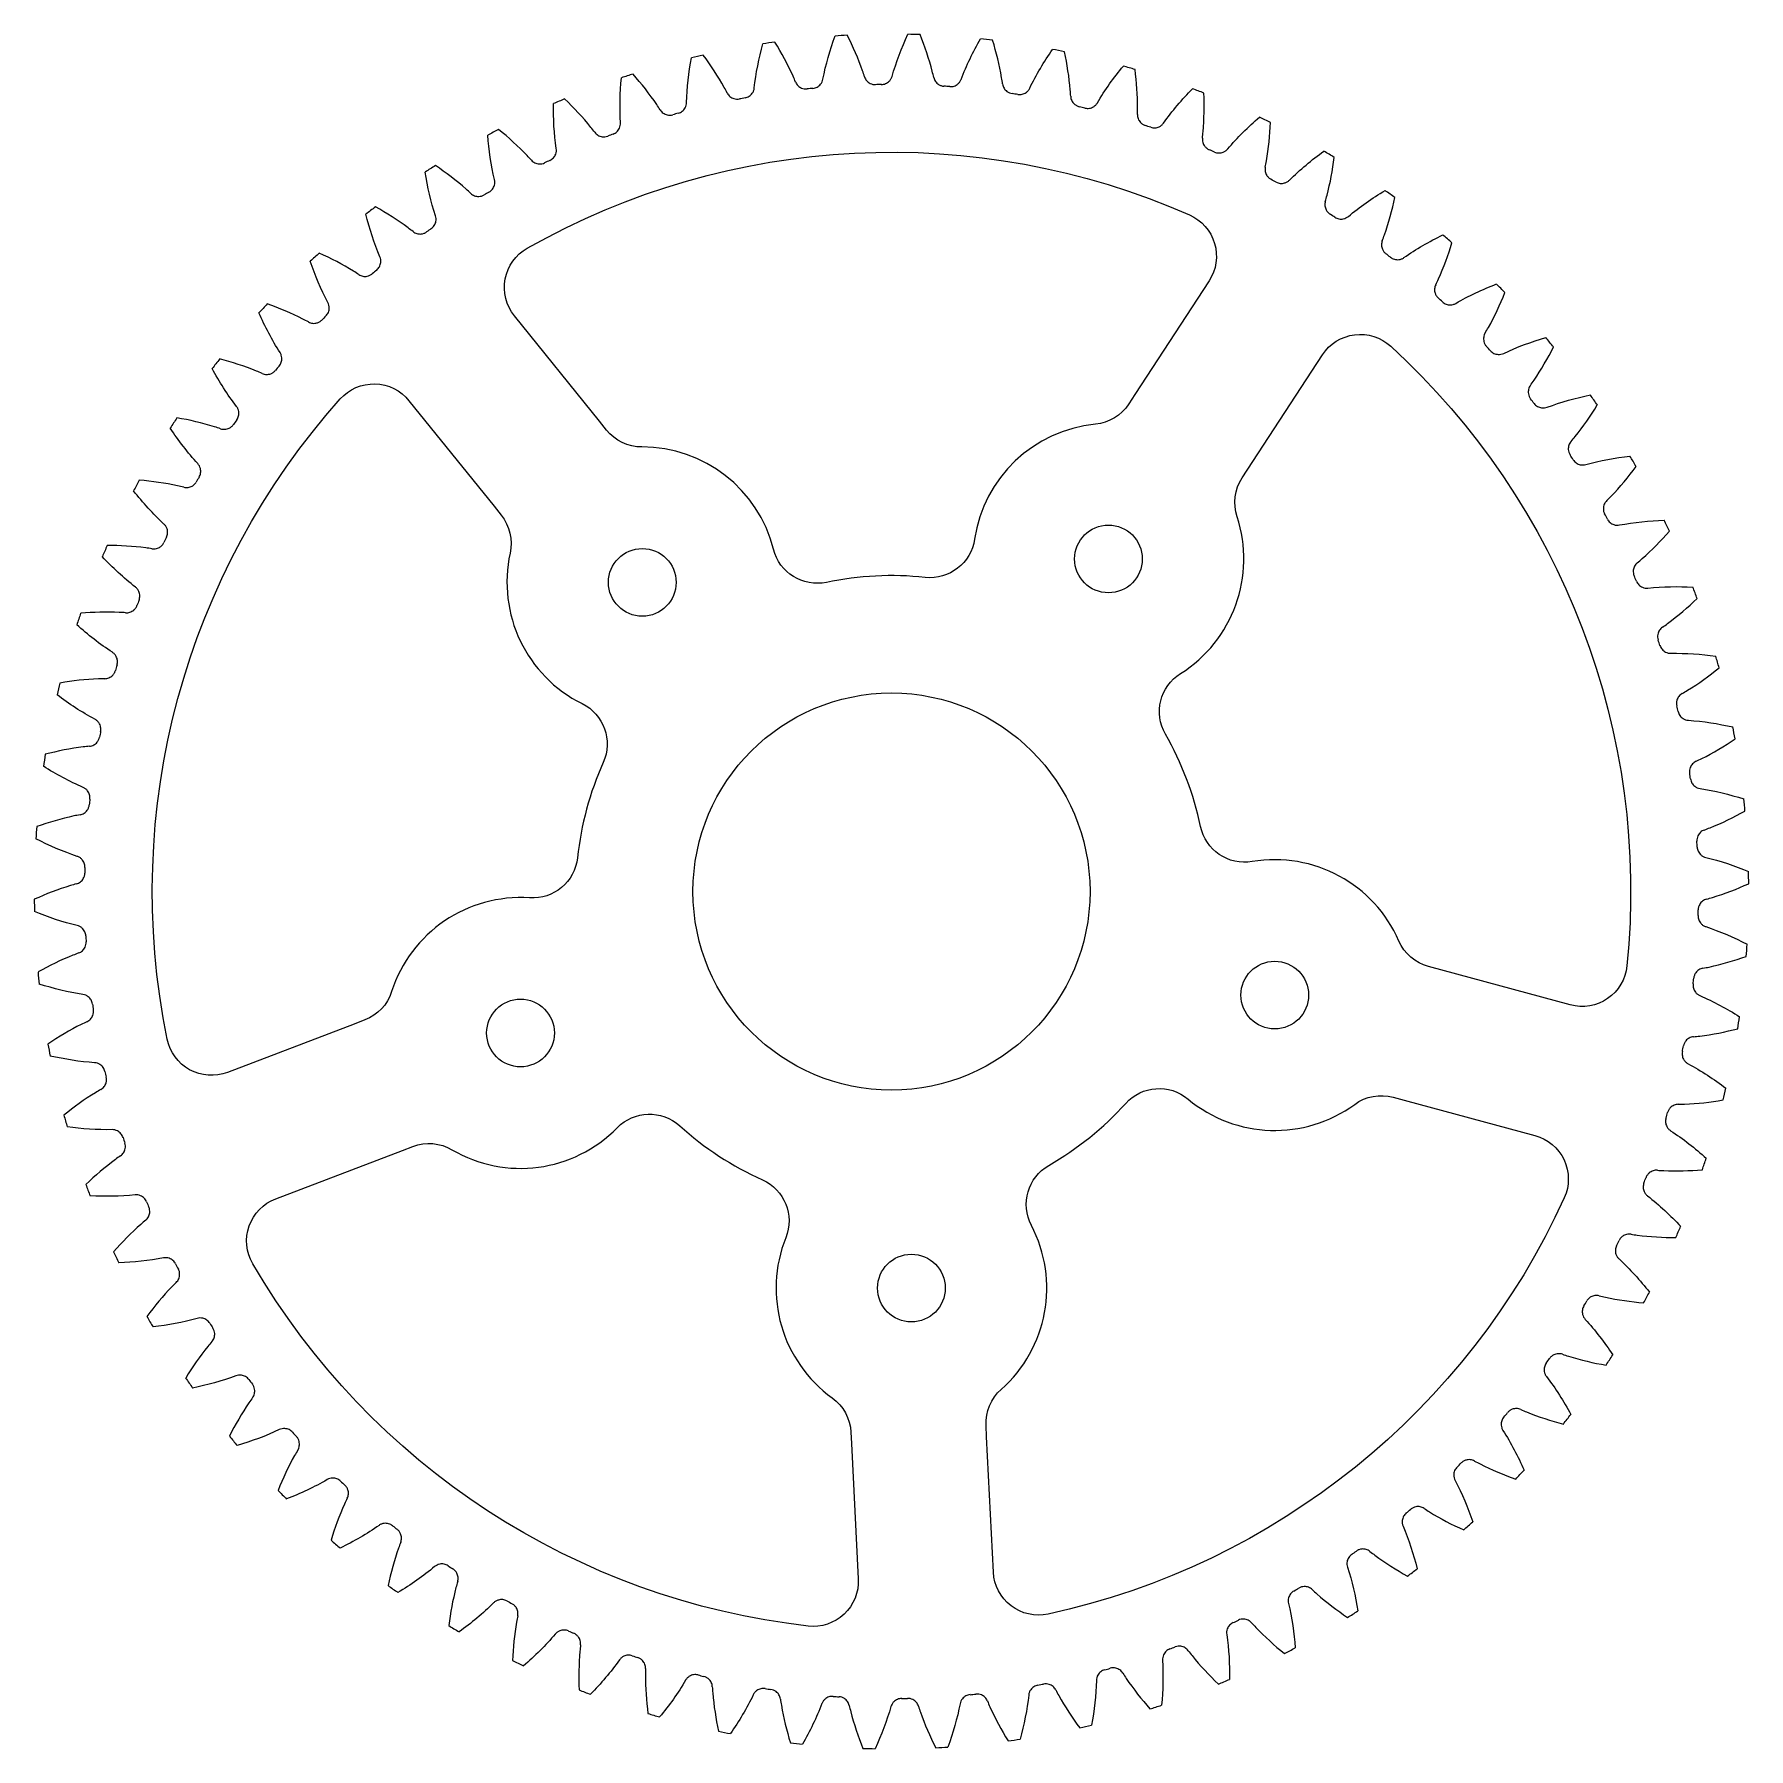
# Model space of a CAD drawing. Header units: inches. Extents: x -0.26 to 4.49, y -3.33 to 1.42.
import ezdxf

# ---------------------------------------------------------------- set-up
doc = ezdxf.new("R2010")
doc.units = ezdxf.units.IN
doc.header["$MEASUREMENT"] = 0

msp = doc.modelspace()

# ---------------------------------------------------------------- linework, layer by layer
for points in [[(2.7854, 0.4218), (2.7682, 0.3954, -0.227735), (2.6756, 0.3393, 0.344511), (2.341, 0.0209, -0.402543), (2.204, -0.0851, 0.078594), (1.9309, -0.0988, -0.402543), (1.784, -0.0071, 0.344511), (1.4192, 0.2762, -0.227735), (1.3214, 0.3228), (1.3016, 0.3473), (1.0659, 0.6397, -0.462872), (1.1016, 0.8269, -0.236829), (2.9364, 0.9191, -0.462872), (2.9907, 0.7364)], [(3.9914, -1.2693), (3.5984, -1.163, -0.227735), (3.5164, -1.0923, 0.344511), (3.1102, -0.8724, -0.402543), (2.967, -0.7749, 0.078594), (2.8696, -0.5195, -0.402543), (2.9115, -0.3514, 0.344511), (3.0682, 0.0831, -0.227735), (3.0823, 0.1905), (3.3047, 0.5314, -0.462872), (3.4938, 0.5553, -0.236829), (4.1484, -1.1612, -0.462872)], [(1.0097, 0.112), (1.0295, 0.0874, -0.227735), (1.0542, -0.018, 0.344511), (1.2537, -0.4347, -0.402543), (1.3122, -0.5977, 0.078594), (1.2408, -0.8616, -0.402543), (1.1081, -0.9729, 0.344511), (0.726, -1.2324, -0.227735), (0.6515, -1.311), (0.622, -1.3222), (0.2711, -1.4561, -0.462872), (0.1041, -1.3642, -0.236829), (0.5834, 0.4092, -0.462872), (0.774, 0.4044)], [(2.3744, -2.4657), (2.3728, -2.4342, -0.227735), (2.4147, -2.3344, 0.344511), (2.4983, -1.8801, -0.402543), (2.5468, -1.7138, 0.078594), (2.7596, -1.5422, -0.402543), (2.9324, -1.5301, 0.344511), (3.3941, -1.5448, -0.227735), (3.5006, -1.525), (3.531, -1.5333), (3.8936, -1.6313, -0.462872), (3.9747, -1.8037, -0.236829), (2.5445, -2.9567, -0.462872), (2.3932, -2.8408)], [(0.7556, -1.6726), (0.7851, -1.6614, -0.227735), (0.893, -1.6704, 0.344511), (1.3509, -1.6095, -0.402543), (1.524, -1.6042, 0.078594), (1.753, -1.7536, -0.402543), (1.8179, -1.9142, 0.344511), (1.9466, -2.3579, -0.227735), (1.9983, -2.453), (1.9998, -2.4845), (2.0187, -2.8596, -0.462872), (1.8797, -2.9901, -0.236829), (0.3412, -1.9862, -0.462872), (0.4047, -1.8064)]]:
    msp.add_lwpolyline(points, format="xyb", close=True)
for centre, radius in [((2.7119, -0.0339), 0.0938), ((1.4204, -0.0988), 0.0938), ((2.1108, -0.9552), 0.55), ((3.1727, -1.2422), 0.0938), ((1.083, -1.3471), 0.0938), ((2.166, -2.0538), 0.0938)]:
    msp.add_circle(centre, radius)
for radius, start, end in [(2.375, 97.8193, 98.6319), (2.375, 92.9545, 93.767), (2.375, 88.0896, 88.9021), (2.375, 83.2247, 84.0373), (2.375, 78.3599, 79.1724), (2.375, 102.6842, 103.4967), (2.375, 73.495, 74.3075), (2.375, 107.549, 108.3616), (2.375, 112.4139, 113.2265), (2.2355, 100.4515, 100.8645), (2.2355, 95.5867, 95.9997), (2.2355, 90.7218, 91.1348), (2.2355, 85.8569, 86.2699), (2.2355, 80.9921, 81.4051), (2.375, 68.6301, 69.4427), (2.2355, 105.3164, 105.7294), (2.2355, 76.1272, 76.5402), (2.375, 63.7653, 64.5778), (2.375, 117.2788, 118.0913), (2.2355, 110.1812, 110.5943), (2.2355, 71.2623, 71.6753), (2.2355, 66.3975, 66.8105), (2.375, 58.9004, 59.7129), (2.375, 122.1436, 122.9562), (2.2355, 115.0461, 115.4591), (2.2355, 61.5326, 61.9456), (2.2355, 119.911, 120.324), (2.375, 54.0355, 54.8481), (2.375, 127.0085, 127.8211), (2.2355, 56.6677, 57.0807), (2.2355, 124.7758, 125.1889), (2.375, 49.1707, 49.9832), (2.375, 131.8734, 132.6859), (2.2355, 51.8029, 52.2159), (2.2355, 129.6407, 130.0537), (2.375, 44.3058, 45.1183), (2.375, 136.7382, 137.5508), (2.2355, 46.938, 47.351), (2.2355, 134.5056, 134.9186), (2.375, 39.4409, 40.2535), (2.2355, 42.0731, 42.4861), (2.375, 141.6031, 142.4156), (2.2355, 139.3704, 139.7834), (2.2355, 37.2083, 37.6213), (2.375, 34.5761, 35.3886), (2.375, 146.468, 147.2805), (2.2355, 144.2353, 144.6483), (2.2355, 32.3434, 32.7564), (2.375, 29.7112, 30.5238), (2.2355, 149.1002, 149.5132), (2.375, 151.3328, 152.1454), (2.2355, 27.4785, 27.8916), (2.375, 24.8463, 25.6589), (2.375, 156.1977, 157.0102), (2.2355, 153.965, 154.378), (2.2355, 22.6137, 23.0267), (2.375, 19.9815, 20.794), (2.375, 161.0626, 161.8751), (2.2355, 158.8299, 159.2429), (2.2355, 17.7488, 18.1618), (2.2355, 163.6948, 164.1078), (2.375, 15.1166, 15.9292), (2.375, 165.9274, 166.74), (2.2355, 12.8839, 13.297), (2.2355, 168.5596, 168.9726), (2.375, 10.2517, 11.0643), (2.375, 170.7923, 171.6048), (2.2355, 8.0191, 8.4321), (2.2355, 173.4245, 173.8375), (2.375, 5.3869, 6.1994), (2.375, 175.6572, 176.4697), (2.2355, 3.1542, 3.5672), (2.2355, 178.2894, 178.7024), (2.375, 0.522, 1.3346), (2.375, 180.522, 181.3346), (2.2355, 358.2894, 358.7024), (2.2355, 183.1542, 183.5672), (2.375, 355.6572, 356.4697), (2.375, 185.3869, 186.1994), (2.2355, 353.4245, 353.8375), (2.2355, 188.0191, 188.4321), (2.375, 350.7923, 351.6048), (2.375, 190.2517, 191.0643), (2.2355, 348.5596, 348.9726), (2.2355, 192.8839, 193.297), (2.375, 345.9274, 346.74), (2.2355, 343.6948, 344.1078), (2.375, 195.1166, 195.9292), (2.2355, 197.7488, 198.1618), (2.375, 341.0626, 341.8751), (2.2355, 338.8299, 339.2429), (2.375, 199.9815, 200.794), (2.2355, 202.6137, 203.0267), (2.375, 336.1977, 337.0102), (2.2355, 333.965, 334.378), (2.375, 204.8463, 205.6589), (2.2355, 207.4785, 207.8916), (2.2355, 329.1002, 329.5132), (2.375, 331.3328, 332.1454), (2.375, 209.7112, 210.5238), (2.2355, 212.3434, 212.7564), (2.2355, 324.2353, 324.6483), (2.375, 326.468, 327.2805), (2.375, 214.5761, 215.3886), (2.2355, 217.2083, 217.6213), (2.2355, 319.3704, 319.7834), (2.375, 321.6031, 322.4156), (2.375, 219.4409, 220.2535), (2.2355, 222.0731, 222.4861), (2.2355, 314.5056, 314.9186), (2.375, 316.7382, 317.5508), (2.2355, 226.938, 227.351), (2.375, 224.3058, 225.1183), (2.2355, 309.6407, 310.0537), (2.375, 311.8734, 312.6859), (2.375, 229.1707, 229.9832), (2.2355, 231.8029, 232.2159), (2.2355, 304.7758, 305.1889), (2.2355, 236.6677, 237.0807), (2.375, 307.0085, 307.8211), (2.375, 234.0355, 234.8481), (2.2355, 299.911, 300.324), (2.2355, 241.5326, 241.9456), (2.375, 238.9004, 239.7129), (2.2355, 295.0461, 295.4591), (2.375, 302.1436, 302.9562), (2.2355, 246.3975, 246.8105), (2.375, 243.7653, 244.5778), (2.2355, 251.2623, 251.6753), (2.2355, 290.1812, 290.5943), (2.375, 297.2788, 298.0913), (2.2355, 256.1272, 256.5402), (2.2355, 285.3164, 285.7294), (2.375, 248.6301, 249.4427), (2.2355, 260.9921, 261.4051), (2.2355, 275.5867, 275.9997), (2.2355, 280.4515, 280.8645), (2.375, 292.4139, 293.2265), (2.2355, 265.8569, 266.2699), (2.2355, 270.7218, 271.1348), (2.375, 287.549, 288.3616), (2.375, 253.495, 254.3075), (2.375, 282.6842, 283.4967), (2.375, 258.3599, 259.1724), (2.375, 263.2247, 264.0373), (2.375, 277.8193, 278.6319), (2.375, 268.0896, 268.9021), (2.375, 272.9545, 273.767)]:
    msp.add_arc((2.1108, -0.9552), radius, start, end)
for points in [[(1.7307, 1.2707), (1.735, 1.3114), (1.7436, 1.3532), (1.7543, 1.3929)], [(1.9208, 1.2949), (1.9286, 1.3351), (1.9407, 1.376), (1.9548, 1.4147)], [(2.1123, 1.3029), (2.1235, 1.3423), (2.139, 1.3821), (2.1563, 1.4194)], [(2.3038, 1.2946), (2.3183, 1.3329), (2.3371, 1.3713), (2.3575, 1.407)], [(2.4939, 1.2702), (2.5115, 1.3071), (2.5336, 1.3437), (2.557, 1.3776)], [(1.5433, 1.2304), (1.5442, 1.2713), (1.5491, 1.3138), (1.5565, 1.3543)], [(2.6812, 1.2297), (2.702, 1.2649), (2.727, 1.2996), (2.7532, 1.3313)], [(1.36, 1.1744), (1.3574, 1.2152), (1.3587, 1.258), (1.3626, 1.2989)], [(2.8645, 1.1734), (2.8881, 1.2068), (2.916, 1.2392), (2.9448, 1.2686)], [(1.1821, 1.1031), (1.176, 1.1435), (1.1738, 1.1862), (1.1742, 1.2274)], [(3.0423, 1.1018), (3.0686, 1.1331), (3.0992, 1.163), (3.1304, 1.1899)], [(1.0109, 1.0169), (1.0014, 1.0567), (0.9955, 1.099), (0.9925, 1.1401)], [(3.2134, 1.0154), (3.2423, 1.0443), (3.2753, 1.0715), (3.3086, 1.0957)], [(0.8476, 0.9165), (0.8348, 0.9554), (0.8254, 0.997), (0.8188, 1.0377)], [(3.3765, 0.9148), (3.4078, 0.9412), (3.4429, 0.9655), (3.4782, 0.9867)], [(0.6934, 0.8026), (0.6774, 0.8403), (0.6644, 0.881), (0.6545, 0.9209)], [(3.5305, 0.8007), (3.5639, 0.8244), (3.601, 0.8456), (3.638, 0.8638)], [(0.5495, 0.6761), (0.5303, 0.7122), (0.5139, 0.7517), (0.5006, 0.7907)], [(3.6743, 0.674), (3.7096, 0.6947), (3.7484, 0.7127), (3.7867, 0.7277)], [(0.4167, 0.5378), (0.3946, 0.5722), (0.3749, 0.6101), (0.3583, 0.6478)], [(3.8069, 0.5355), (3.8438, 0.5532), (3.8839, 0.5678), (3.9234, 0.5795)], [(0.2962, 0.3888), (0.2712, 0.4211), (0.2484, 0.4573), (0.2287, 0.4934)], [(3.9272, 0.3863), (3.9654, 0.4008), (4.0067, 0.412), (4.047, 0.4203)], [(0.1888, 0.23), (0.1611, 0.2602), (0.1354, 0.2943), (0.1126, 0.3286)], [(4.0344, 0.2275), (4.0738, 0.2386), (4.1158, 0.2463), (4.1567, 0.2511)], [(0.0952, 0.0628), (0.0651, 0.0905), (0.0365, 0.1222), (0.011, 0.1545)], [(4.1278, 0.0601), (4.1679, 0.0678), (4.2105, 0.0719), (4.2516, 0.0732)], [(0.0161, -0.1118), (-0.0162, -0.0868), (-0.0474, -0.0576), (-0.0756, -0.0276)], [(4.2066, -0.1146), (4.2473, -0.1103), (4.29, -0.1098), (4.3311, -0.112)], [(-0.0478, -0.2925), (-0.0822, -0.2703), (-0.1157, -0.2438), (-0.1464, -0.2163)], [(4.2703, -0.2954), (4.3112, -0.2945), (4.3538, -0.2977), (4.3946, -0.3033)], [(-0.0963, -0.478), (-0.1324, -0.4588), (-0.168, -0.4352), (-0.2009, -0.4104)], [(4.3185, -0.4809), (4.3593, -0.4835), (4.4015, -0.4903), (4.4417, -0.4994)], [(-0.1288, -0.6668), (-0.1664, -0.6508), (-0.2039, -0.6303), (-0.2388, -0.6084)], [(4.3508, -0.6698), (4.3912, -0.6759), (4.4327, -0.6862), (4.4719, -0.6987)], [(-0.1452, -0.8578), (-0.184, -0.845), (-0.2231, -0.8278), (-0.2597, -0.8089)], [(4.3669, -0.8608), (4.4067, -0.8703), (4.4471, -0.8841), (4.4852, -0.8998)], [(-0.1453, -1.0495), (-0.1851, -1.04), (-0.2255, -1.0262), (-0.2636, -1.0105)], [(4.3668, -1.0525), (4.4056, -1.0653), (4.4447, -1.0825), (4.4813, -1.1014)], [(-0.1292, -1.2405), (-0.1696, -1.2344), (-0.2111, -1.2241), (-0.2503, -1.2116)], [(4.3504, -1.2435), (4.388, -1.2595), (4.4255, -1.28), (4.4604, -1.3019)], [(-0.0969, -1.4294), (-0.1377, -1.4268), (-0.1799, -1.42), (-0.2201, -1.4109)], [(4.3179, -1.4324), (4.354, -1.4516), (4.3896, -1.4751), (4.4225, -1.4999)], [(-0.0487, -1.6149), (-0.0896, -1.6158), (-0.1322, -1.6126), (-0.173, -1.607)], [(4.2694, -1.6178), (4.3038, -1.64), (4.3373, -1.6665), (4.368, -1.694)], [(0.015, -1.7957), (-0.0257, -1.8), (-0.0684, -1.8005), (-0.1095, -1.7983)], [(4.2055, -1.7985), (4.2378, -1.8235), (4.269, -1.8528), (4.2972, -1.8828)], [(0.0938, -1.9704), (0.0537, -1.9782), (0.0111, -1.9822), (-0.03, -1.9836)], [(4.1264, -1.9731), (4.1565, -2.0008), (4.1851, -2.0325), (4.2106, -2.0648)], [(0.1872, -2.1378), (0.1478, -2.1489), (0.1058, -2.1566), (0.0649, -2.1614)], [(4.0328, -2.1404), (4.0605, -2.1705), (4.0862, -2.2046), (4.109, -2.2389)], [(0.2944, -2.2967), (0.2562, -2.3111), (0.2149, -2.3223), (0.1746, -2.3306)], [(3.9254, -2.2991), (3.9504, -2.3315), (3.9732, -2.3676), (3.9929, -2.4037)], [(0.4147, -2.4459), (0.3778, -2.4635), (0.3377, -2.4782), (0.2982, -2.4898)], [(3.8049, -2.4481), (3.827, -2.4825), (3.8467, -2.5205), (3.8633, -2.5581)], [(0.5473, -2.5843), (0.512, -2.605), (0.4732, -2.623), (0.4349, -2.638)], [(3.6721, -2.5864), (3.6913, -2.6226), (3.7077, -2.662), (3.721, -2.701)], [(0.6911, -2.7111), (0.6577, -2.7347), (0.6206, -2.7559), (0.5836, -2.7741)], [(3.5282, -2.713), (3.5442, -2.7506), (3.5572, -2.7913), (3.5671, -2.8312)], [(0.8451, -2.8251), (0.8138, -2.8515), (0.7787, -2.8758), (0.7434, -2.897)], [(3.374, -2.8268), (3.3868, -2.8657), (3.3962, -2.9074), (3.4028, -2.948)], [(1.0082, -2.9257), (0.9793, -2.9547), (0.9463, -2.9819), (0.913, -3.006)], [(3.2107, -2.9272), (3.2202, -2.967), (3.2261, -3.0093), (3.2291, -3.0504)], [(1.1793, -3.0121), (1.153, -3.0434), (1.1224, -3.0733), (1.0912, -3.1002)], [(3.0395, -3.0134), (3.0456, -3.0538), (3.0478, -3.0965), (3.0474, -3.1377)], [(1.3571, -3.0837), (1.3335, -3.1171), (1.3056, -3.1495), (1.2768, -3.1789)], [(2.8616, -3.0847), (2.8642, -3.1256), (2.8629, -3.1683), (2.859, -3.2092)], [(1.5404, -3.14), (1.5196, -3.1753), (1.4946, -3.2099), (1.4684, -3.2416)], [(1.7277, -3.1805), (1.7101, -3.2174), (1.688, -3.254), (1.6646, -3.2879)], [(2.4909, -3.181), (2.4866, -3.2217), (2.478, -3.2635), (2.4673, -3.3033)], [(2.6783, -3.1407), (2.6774, -3.1816), (2.6725, -3.2241), (2.6651, -3.2646)], [(1.9178, -3.2049), (1.9034, -3.2432), (1.8845, -3.2816), (1.8641, -3.3173)], [(2.1093, -3.2132), (2.0981, -3.2526), (2.0826, -3.2924), (2.0653, -3.3297)], [(2.3008, -3.2052), (2.293, -3.2454), (2.2809, -3.2864), (2.2668, -3.325)]]:
    msp.add_open_spline(points, degree=3)
for points, knots in [([(1.845, 1.2872), (1.8428, 1.2926), (1.8405, 1.2979), (1.8236, 1.3356), (1.8062, 1.3676), (1.7877, 1.3978)], [-0.3138691, -0.3138691, -0.3138691, -0.3138691, -0.2696165, -0.2696165, 0, 0, 0, 0]), ([(2.0361, 1.3017), (2.0344, 1.3072), (2.0325, 1.3128), (2.0189, 1.3517), (2.0043, 1.3851), (1.9884, 1.4167)], [-0.3138691, -0.3138691, -0.3138691, -0.3138691, -0.2696165, -0.2696165, 0, 0, 0, 0]), ([(2.2278, 1.2999), (2.2265, 1.3056), (2.2251, 1.3112), (2.2149, 1.3512), (2.2032, 1.3857), (2.19, 1.4185)], [-0.3138691, -0.3138691, -0.3138691, -0.3138691, -0.2696165, -0.2696165, 0, 0, 0, 0]), ([(2.4186, 1.2818), (2.4178, 1.2876), (2.4169, 1.2934), (2.4101, 1.334), (2.4014, 1.3694), (2.391, 1.4033)], [-0.3138691, -0.3138691, -0.3138691, -0.3138691, -0.2696165, -0.2696165, 0, 0, 0, 0]), ([(1.6558, 1.2566), (1.6531, 1.2618), (1.6504, 1.2669), (1.6304, 1.303), (1.6103, 1.3334), (1.5893, 1.3619)], [-0.3138691, -0.3138691, -0.3138691, -0.3138691, -0.2696165, -0.2696165, 0, 0, 0, 0]), ([(2.6072, 1.2477), (2.6069, 1.2535), (2.6065, 1.2593), (2.6032, 1.3004), (2.5974, 1.3364), (2.59, 1.371)], [-0.3138691, -0.3138691, -0.3138691, -0.3138691, -0.2696165, -0.2696165, 0, 0, 0, 0]), ([(1.4699, 1.21), (1.4668, 1.215), (1.4636, 1.2199), (1.4406, 1.2541), (1.4181, 1.2827), (1.3947, 1.3093)], [-0.3138691, -0.3138691, -0.3138691, -0.3138691, -0.2696165, -0.2696165, 0, 0, 0, 0]), ([(1.845, 1.2872), (1.8466, 1.2834), (1.8488, 1.28), (1.8546, 1.2743), (1.858, 1.272), (1.8642, 1.2694), (1.8667, 1.2686), (1.8719, 1.2679), (1.8745, 1.2678), (1.8771, 1.2681)], [0, 0, 0, 0, 0.0310074, 0.0310074, 0.0620148, 0.0620148, 0.0820188, 0.0820188, 0.1020227, 0.1020227, 0.1020227, 0.1020227]), ([(1.8932, 1.2697), (1.8972, 1.2701), (1.9012, 1.2713), (1.9083, 1.2751), (1.9115, 1.2777), (1.9158, 1.2828), (1.9172, 1.2851), (1.9195, 1.2898), (1.9203, 1.2923), (1.9208, 1.2949)], [0, 0, 0, 0, 0.0310074, 0.0310074, 0.0620148, 0.0620148, 0.0820188, 0.0820188, 0.1020227, 0.1020227, 0.1020227, 0.1020227]), ([(2.0361, 1.3017), (2.0374, 1.2978), (2.0393, 1.2942), (2.0446, 1.288), (2.0478, 1.2854), (2.0537, 1.2823), (2.0562, 1.2813), (2.0613, 1.2801), (2.0639, 1.2799), (2.0665, 1.2799)], [0, 0, 0, 0, 0.0310074, 0.0310074, 0.0620148, 0.0620148, 0.0820188, 0.0820188, 0.1020227, 0.1020227, 0.1020227, 0.1020227]), ([(2.0826, 1.2802), (2.0867, 1.2802), (2.0907, 1.2811), (2.0982, 1.2842), (2.1016, 1.2866), (2.1063, 1.2913), (2.1079, 1.2934), (2.1106, 1.2979), (2.1116, 1.3004), (2.1123, 1.3029)], [0, 0, 0, 0, 0.0310074, 0.0310074, 0.0620148, 0.0620148, 0.0820188, 0.0820188, 0.1020227, 0.1020227, 0.1020227, 0.1020227]), ([(2.2278, 1.2999), (2.2287, 1.2959), (2.2304, 1.2921), (2.235, 1.2855), (2.238, 1.2826), (2.2437, 1.279), (2.246, 1.2779), (2.251, 1.2763), (2.2536, 1.2758), (2.2562, 1.2756)], [0, 0, 0, 0, 0.0310074, 0.0310074, 0.0620148, 0.0620148, 0.0820188, 0.0820188, 0.1020227, 0.1020227, 0.1020227, 0.1020227]), ([(2.2723, 1.2745), (2.2764, 1.2742), (2.2804, 1.2747), (2.2882, 1.2772), (2.2918, 1.2793), (2.2969, 1.2836), (2.2986, 1.2856), (2.3016, 1.2899), (2.3029, 1.2922), (2.3038, 1.2946)], [0, 0, 0, 0, 0.0310074, 0.0310074, 0.0620148, 0.0620148, 0.0820188, 0.0820188, 0.1020227, 0.1020227, 0.1020227, 0.1020227]), ([(2.7922, 1.1976), (2.7924, 1.2035), (2.7925, 1.2093), (2.7927, 1.2505), (2.79, 1.2869), (2.7855, 1.322)], [-0.3138691, -0.3138691, -0.3138691, -0.3138691, -0.2696165, -0.2696165, 0, 0, 0, 0]), ([(1.2886, 1.1479), (1.285, 1.1525), (1.2815, 1.1571), (1.2557, 1.1893), (1.2308, 1.2159), (1.2052, 1.2404)], [-0.3138691, -0.3138691, -0.3138691, -0.3138691, -0.2696165, -0.2696165, 0, 0, 0, 0]), ([(1.6558, 1.2566), (1.6577, 1.253), (1.6602, 1.2498), (1.6664, 1.2445), (1.67, 1.2425), (1.6764, 1.2404), (1.679, 1.2399), (1.6842, 1.2396), (1.6869, 1.2398), (1.6894, 1.2403)], [0, 0, 0, 0, 0.0310074, 0.0310074, 0.0620148, 0.0620148, 0.0820188, 0.0820188, 0.1020227, 0.1020227, 0.1020227, 0.1020227]), ([(1.7053, 1.2433), (1.7093, 1.244), (1.7131, 1.2455), (1.7199, 1.2499), (1.7229, 1.2528), (1.7267, 1.2582), (1.728, 1.2606), (1.7298, 1.2655), (1.7304, 1.2681), (1.7307, 1.2707)], [0, 0, 0, 0, 0.0310074, 0.0310074, 0.0620148, 0.0620148, 0.0820188, 0.0820188, 0.1020227, 0.1020227, 0.1020227, 0.1020227]), ([(2.4186, 1.2818), (2.4192, 1.2778), (2.4205, 1.2739), (2.4246, 1.2669), (2.4273, 1.2638), (2.4326, 1.2597), (2.4349, 1.2584), (2.4398, 1.2563), (2.4423, 1.2556), (2.4449, 1.2552)], [0, 0, 0, 0, 0.0310074, 0.0310074, 0.0620148, 0.0620148, 0.0820188, 0.0820188, 0.1020227, 0.1020227, 0.1020227, 0.1020227]), ([(2.4608, 1.2528), (2.4648, 1.2521), (2.4689, 1.2523), (2.4769, 1.2542), (2.4806, 1.2559), (2.486, 1.2598), (2.488, 1.2616), (2.4913, 1.2656), (2.4928, 1.2678), (2.4939, 1.2702)], [0, 0, 0, 0, 0.0310074, 0.0310074, 0.0620148, 0.0620148, 0.0820188, 0.0820188, 0.1020227, 0.1020227, 0.1020227, 0.1020227]), ([(2.6072, 1.2477), (2.6074, 1.2436), (2.6084, 1.2396), (2.6119, 1.2323), (2.6144, 1.229), (2.6193, 1.2245), (2.6215, 1.2229), (2.6261, 1.2205), (2.6286, 1.2196), (2.6311, 1.2189)], [0, 0, 0, 0, 0.0310074, 0.0310074, 0.0620148, 0.0620148, 0.0820188, 0.0820188, 0.1020227, 0.1020227, 0.1020227, 0.1020227]), ([(2.9723, 1.1321), (2.973, 1.1379), (2.9736, 1.1437), (2.9773, 1.1848), (2.9777, 1.2212), (2.9762, 1.2566)], [-0.3138691, -0.3138691, -0.3138691, -0.3138691, -0.2696165, -0.2696165, 0, 0, 0, 0]), ([(1.4699, 1.21), (1.472, 1.2066), (1.4749, 1.2036), (1.4815, 1.1989), (1.4852, 1.1972), (1.4918, 1.1957), (1.4944, 1.1954), (1.4996, 1.1955), (1.5022, 1.1959), (1.5048, 1.1966)], [0, 0, 0, 0, 0.0310074, 0.0310074, 0.0620148, 0.0620148, 0.0820188, 0.0820188, 0.1020227, 0.1020227, 0.1020227, 0.1020227]), ([(1.5203, 1.2009), (1.5242, 1.202), (1.5279, 1.2039), (1.5343, 1.2088), (1.537, 1.2119), (1.5404, 1.2177), (1.5414, 1.2201), (1.5428, 1.2252), (1.5432, 1.2278), (1.5433, 1.2304)], [0, 0, 0, 0, 0.0310074, 0.0310074, 0.0620148, 0.0620148, 0.0820188, 0.0820188, 0.1020227, 0.1020227, 0.1020227, 0.1020227]), ([(2.6468, 1.2151), (2.6508, 1.2142), (2.6549, 1.214), (2.6629, 1.2152), (2.6668, 1.2165), (2.6725, 1.22), (2.6746, 1.2216), (2.6783, 1.2253), (2.6799, 1.2274), (2.6812, 1.2297)], [0, 0, 0, 0, 0.0310074, 0.0310074, 0.0620148, 0.0620148, 0.0820188, 0.0820188, 0.1020227, 0.1020227, 0.1020227, 0.1020227]), ([(2.7922, 1.1976), (2.7921, 1.1936), (2.7928, 1.1895), (2.7956, 1.1819), (2.7978, 1.1784), (2.8023, 1.1735), (2.8044, 1.1718), (2.8088, 1.1689), (2.8112, 1.1678), (2.8136, 1.167)], [0, 0, 0, 0, 0.0310074, 0.0310074, 0.0620148, 0.0620148, 0.0820188, 0.0820188, 0.1020227, 0.1020227, 0.1020227, 0.1020227]), ([(1.1132, 1.0706), (1.1093, 1.0749), (1.1053, 1.0792), (1.0769, 1.1091), (1.0498, 1.1335), (1.0223, 1.1557)], [-0.3138691, -0.3138691, -0.3138691, -0.3138691, -0.2696165, -0.2696165, 0, 0, 0, 0]), ([(1.2886, 1.1479), (1.291, 1.1446), (1.2941, 1.1419), (1.3011, 1.1378), (1.305, 1.1364), (1.3116, 1.1354), (1.3142, 1.1354), (1.3194, 1.136), (1.322, 1.1366), (1.3245, 1.1375)], [0, 0, 0, 0, 0.0310074, 0.0310074, 0.0620148, 0.0620148, 0.0820188, 0.0820188, 0.1020227, 0.1020227, 0.1020227, 0.1020227]), ([(1.3396, 1.1431), (1.3434, 1.1445), (1.3469, 1.1466), (1.3529, 1.1521), (1.3553, 1.1554), (1.3582, 1.1615), (1.359, 1.164), (1.36, 1.1692), (1.3601, 1.1718), (1.36, 1.1744)], [0, 0, 0, 0, 0.0310074, 0.0310074, 0.0620148, 0.0620148, 0.0820188, 0.0820188, 0.1020227, 0.1020227, 0.1020227, 0.1020227]), ([(2.8289, 1.1619), (2.8328, 1.1606), (2.8368, 1.16), (2.845, 1.1605), (2.8489, 1.1616), (2.855, 1.1645), (2.8572, 1.1659), (2.8612, 1.1693), (2.863, 1.1713), (2.8645, 1.1734)], [0, 0, 0, 0, 0.0310074, 0.0310074, 0.0620148, 0.0620148, 0.0820188, 0.0820188, 0.1020227, 0.1020227, 0.1020227, 0.1020227]), ([(3.1463, 1.0515), (3.1474, 1.0572), (3.1485, 1.0629), (3.1556, 1.1036), (3.1592, 1.1398), (3.1607, 1.1752)], [-0.3138691, -0.3138691, -0.3138691, -0.3138691, -0.2696165, -0.2696165, 0, 0, 0, 0]), ([(1.1644, 1.0701), (1.1681, 1.0719), (1.1714, 1.0743), (1.1769, 1.0803), (1.1791, 1.0838), (1.1814, 1.0901), (1.182, 1.0926), (1.1825, 1.0978), (1.1825, 1.1005), (1.1821, 1.1031)], [0, 0, 0, 0, 0.0310074, 0.0310074, 0.0620148, 0.0620148, 0.0820188, 0.0820188, 0.1020227, 0.1020227, 0.1020227, 0.1020227]), ([(2.9723, 1.1321), (2.9719, 1.128), (2.9722, 1.1239), (2.9744, 1.1161), (2.9762, 1.1124), (2.9804, 1.1072), (2.9822, 1.1053), (2.9864, 1.1021), (2.9887, 1.1008), (2.9911, 1.0997)], [0, 0, 0, 0, 0.0310074, 0.0310074, 0.0620148, 0.0620148, 0.0820188, 0.0820188, 0.1020227, 0.1020227, 0.1020227, 0.1020227]), ([(3.0059, 1.0933), (3.0096, 1.0917), (3.0136, 1.0908), (3.0217, 1.0906), (3.0258, 1.0913), (3.032, 1.0937), (3.0344, 1.095), (3.0386, 1.098), (3.0406, 1.0998), (3.0423, 1.1018)], [0, 0, 0, 0, 0.0310074, 0.0310074, 0.0620148, 0.0620148, 0.0820188, 0.0820188, 0.1020227, 0.1020227, 0.1020227, 0.1020227]), ([(0.945, 0.9787), (0.9407, 0.9827), (0.9364, 0.9866), (0.9056, 1.014), (0.8765, 1.036), (0.8472, 1.0558)], [-0.3138691, -0.3138691, -0.3138691, -0.3138691, -0.2696165, -0.2696165, 0, 0, 0, 0]), ([(1.1132, 1.0706), (1.1159, 1.0675), (1.1192, 1.0651), (1.1265, 1.0616), (1.1305, 1.0605), (1.1372, 1.0601), (1.1398, 1.0603), (1.145, 1.0613), (1.1475, 1.0621), (1.1498, 1.0633)], [0, 0, 0, 0, 0.0310074, 0.0310074, 0.0620148, 0.0620148, 0.0820188, 0.0820188, 0.1020227, 0.1020227, 0.1020227, 0.1020227]), ([(3.1463, 1.0515), (3.1454, 1.0475), (3.1454, 1.0434), (3.1469, 1.0354), (3.1485, 1.0316), (3.1521, 1.026), (3.1538, 1.024), (3.1577, 1.0204), (3.1599, 1.0189), (3.1622, 1.0177)], [0, 0, 0, 0, 0.0310074, 0.0310074, 0.0620148, 0.0620148, 0.0820188, 0.0820188, 0.1020227, 0.1020227, 0.1020227, 0.1020227]), ([(3.3127, 0.9565), (3.3143, 0.962), (3.3159, 0.9677), (3.3265, 1.0075), (3.3331, 1.0434), (3.3376, 1.0785)], [-0.3138691, -0.3138691, -0.3138691, -0.3138691, -0.2696165, -0.2696165, 0, 0, 0, 0]), ([(0.9961, 0.9826), (0.9996, 0.9846), (1.0027, 0.9873), (1.0077, 0.9937), (1.0095, 0.9974), (1.0113, 1.0039), (1.0117, 1.0065), (1.0118, 1.0117), (1.0115, 1.0143), (1.0109, 1.0169)], [0, 0, 0, 0, 0.0310074, 0.0310074, 0.0620148, 0.0620148, 0.0820188, 0.0820188, 0.1020227, 0.1020227, 0.1020227, 0.1020227]), ([(3.1764, 1.01), (3.1799, 1.0081), (3.1839, 1.0069), (3.192, 1.006), (3.1961, 1.0064), (3.2025, 1.0082), (3.2049, 1.0093), (3.2094, 1.0119), (3.2115, 1.0136), (3.2134, 1.0154)], [0, 0, 0, 0, 0.0310074, 0.0310074, 0.0620148, 0.0620148, 0.0820188, 0.0820188, 0.1020227, 0.1020227, 0.1020227, 0.1020227]), ([(0.945, 0.9787), (0.9479, 0.9759), (0.9514, 0.9737), (0.959, 0.9708), (0.9631, 0.9701), (0.9698, 0.9703), (0.9724, 0.9707), (0.9774, 0.9721), (0.9799, 0.9732), (0.9821, 0.9745)], [0, 0, 0, 0, 0.0310074, 0.0310074, 0.0620148, 0.0620148, 0.0820188, 0.0820188, 0.1020227, 0.1020227, 0.1020227, 0.1020227]), ([(3.3127, 0.9565), (3.3116, 0.9526), (3.3112, 0.9485), (3.312, 0.9404), (3.3132, 0.9364), (3.3164, 0.9305), (3.3179, 0.9284), (3.3215, 0.9245), (3.3235, 0.9228), (3.3257, 0.9214)], [0, 0, 0, 0, 0.0310074, 0.0310074, 0.0620148, 0.0620148, 0.0820188, 0.0820188, 0.1020227, 0.1020227, 0.1020227, 0.1020227]), ([(3.4705, 0.8476), (3.4726, 0.8531), (3.4746, 0.8585), (3.4885, 0.8974), (3.4981, 0.9325), (3.5056, 0.9671)], [-0.3138691, -0.3138691, -0.3138691, -0.3138691, -0.2696165, -0.2696165, 0, 0, 0, 0]), ([(0.7852, 0.8728), (0.7806, 0.8764), (0.776, 0.88), (0.7429, 0.9046), (0.7121, 0.9241), (0.6812, 0.9414)], [-0.3138691, -0.3138691, -0.3138691, -0.3138691, -0.2696165, -0.2696165, 0, 0, 0, 0]), ([(0.8357, 0.8811), (0.8391, 0.8834), (0.8419, 0.8863), (0.8464, 0.8932), (0.8479, 0.897), (0.8491, 0.9036), (0.8493, 0.9062), (0.8489, 0.9114), (0.8484, 0.914), (0.8476, 0.9165)], [0, 0, 0, 0, 0.0310074, 0.0310074, 0.0620148, 0.0620148, 0.0820188, 0.0820188, 0.1020227, 0.1020227, 0.1020227, 0.1020227]), ([(3.3392, 0.9126), (3.3426, 0.9104), (3.3464, 0.9088), (3.3544, 0.9073), (3.3585, 0.9073), (3.3651, 0.9086), (3.3676, 0.9094), (3.3723, 0.9117), (3.3745, 0.9131), (3.3765, 0.9148)], [0, 0, 0, 0, 0.0310074, 0.0310074, 0.0620148, 0.0620148, 0.0820188, 0.0820188, 0.1020227, 0.1020227, 0.1020227, 0.1020227]), ([(0.7852, 0.8728), (0.7884, 0.8703), (0.792, 0.8684), (0.7999, 0.8662), (0.8039, 0.8659), (0.8106, 0.8666), (0.8132, 0.8672), (0.8181, 0.8691), (0.8204, 0.8703), (0.8225, 0.8718)], [0, 0, 0, 0, 0.0310074, 0.0310074, 0.0620148, 0.0620148, 0.0820188, 0.0820188, 0.1020227, 0.1020227, 0.1020227, 0.1020227]), ([(0.6349, 0.7538), (0.6301, 0.757), (0.6251, 0.7602), (0.5901, 0.7819), (0.5578, 0.7987), (0.5255, 0.8133)], [-0.3138691, -0.3138691, -0.3138691, -0.3138691, -0.2696165, -0.2696165, 0, 0, 0, 0]), ([(3.4705, 0.8476), (3.469, 0.8438), (3.4683, 0.8398), (3.4684, 0.8317), (3.4693, 0.8277), (3.472, 0.8215), (3.4733, 0.8192), (3.4765, 0.8151), (3.4784, 0.8132), (3.4805, 0.8116)], [0, 0, 0, 0, 0.0310074, 0.0310074, 0.0620148, 0.0620148, 0.0820188, 0.0820188, 0.1020227, 0.1020227, 0.1020227, 0.1020227]), ([(3.6185, 0.7258), (3.621, 0.7311), (3.6235, 0.7363), (3.6407, 0.7739), (3.6532, 0.8081), (3.6636, 0.8419)], [-0.3138691, -0.3138691, -0.3138691, -0.3138691, -0.2696165, -0.2696165, 0, 0, 0, 0]), ([(0.6846, 0.7663), (0.6877, 0.7689), (0.6903, 0.7721), (0.6942, 0.7793), (0.6954, 0.7832), (0.696, 0.7899), (0.696, 0.7925), (0.6952, 0.7977), (0.6945, 0.8002), (0.6934, 0.8026)], [0, 0, 0, 0, 0.0310074, 0.0310074, 0.0620148, 0.0620148, 0.0820188, 0.0820188, 0.1020227, 0.1020227, 0.1020227, 0.1020227]), ([(3.4932, 0.8017), (3.4964, 0.7992), (3.5, 0.7973), (3.5078, 0.7951), (3.5119, 0.7947), (3.5186, 0.7955), (3.5212, 0.7961), (3.5261, 0.798), (3.5284, 0.7992), (3.5305, 0.8007)], [0, 0, 0, 0, 0.0310074, 0.0310074, 0.0620148, 0.0620148, 0.0820188, 0.0820188, 0.1020227, 0.1020227, 0.1020227, 0.1020227]), ([(0.6349, 0.7538), (0.6383, 0.7516), (0.6421, 0.75), (0.6501, 0.7485), (0.6542, 0.7485), (0.6608, 0.7498), (0.6633, 0.7506), (0.668, 0.7529), (0.6702, 0.7543), (0.6722, 0.756)], [0, 0, 0, 0, 0.0310074, 0.0310074, 0.0620148, 0.0620148, 0.0820188, 0.0820188, 0.1020227, 0.1020227, 0.1020227, 0.1020227]), ([(3.6185, 0.7258), (3.6167, 0.7222), (3.6156, 0.7182), (3.6151, 0.7101), (3.6156, 0.706), (3.6177, 0.6997), (3.6189, 0.6973), (3.6217, 0.6929), (3.6234, 0.6909), (3.6254, 0.6891)], [0, 0, 0, 0, 0.0310074, 0.0310074, 0.0620148, 0.0620148, 0.0820188, 0.0820188, 0.1020227, 0.1020227, 0.1020227, 0.1020227]), ([(0.4953, 0.6225), (0.4902, 0.6253), (0.485, 0.628), (0.4483, 0.6467), (0.4146, 0.6607), (0.3813, 0.6725)], [-0.3138691, -0.3138691, -0.3138691, -0.3138691, -0.2696165, -0.2696165, 0, 0, 0, 0]), ([(0.5438, 0.6392), (0.5467, 0.642), (0.549, 0.6454), (0.5522, 0.6529), (0.553, 0.6569), (0.5531, 0.6636), (0.5529, 0.6662), (0.5516, 0.6713), (0.5507, 0.6738), (0.5495, 0.6761)], [0, 0, 0, 0, 0.0310074, 0.0310074, 0.0620148, 0.0620148, 0.0820188, 0.0820188, 0.1020227, 0.1020227, 0.1020227, 0.1020227]), ([(3.6372, 0.6781), (3.6401, 0.6754), (3.6436, 0.6732), (3.6512, 0.6703), (3.6553, 0.6696), (3.662, 0.6698), (3.6646, 0.6702), (3.6696, 0.6716), (3.6721, 0.6727), (3.6743, 0.674)], [0, 0, 0, 0, 0.0310074, 0.0310074, 0.0620148, 0.0620148, 0.0820188, 0.0820188, 0.1020227, 0.1020227, 0.1020227, 0.1020227]), ([(3.7556, 0.5919), (3.7586, 0.5969), (3.7615, 0.602), (3.7818, 0.6379), (3.7972, 0.6709), (3.8104, 0.7038)], [-0.3138691, -0.3138691, -0.3138691, -0.3138691, -0.2696165, -0.2696165, 0, 0, 0, 0]), ([(0.4953, 0.6225), (0.4989, 0.6206), (0.5028, 0.6193), (0.5109, 0.6184), (0.515, 0.6188), (0.5214, 0.6207), (0.5238, 0.6217), (0.5284, 0.6244), (0.5305, 0.626), (0.5323, 0.6278)], [0, 0, 0, 0, 0.0310074, 0.0310074, 0.0620148, 0.0620148, 0.0820188, 0.0820188, 0.1020227, 0.1020227, 0.1020227, 0.1020227]), ([(3.7556, 0.5919), (3.7535, 0.5884), (3.7521, 0.5846), (3.7509, 0.5765), (3.7511, 0.5724), (3.7526, 0.5659), (3.7536, 0.5634), (3.7561, 0.5588), (3.7576, 0.5567), (3.7593, 0.5547)], [0, 0, 0, 0, 0.0310074, 0.0310074, 0.0620148, 0.0620148, 0.0820188, 0.0820188, 0.1020227, 0.1020227, 0.1020227, 0.1020227]), ([(0.4142, 0.5005), (0.4169, 0.5036), (0.4189, 0.5072), (0.4214, 0.5149), (0.4219, 0.519), (0.4215, 0.5257), (0.421, 0.5283), (0.4193, 0.5332), (0.4182, 0.5356), (0.4167, 0.5378)], [0, 0, 0, 0, 0.0310074, 0.0310074, 0.0620148, 0.0620148, 0.0820188, 0.0820188, 0.1020227, 0.1020227, 0.1020227, 0.1020227]), ([(3.7702, 0.5428), (3.7729, 0.5398), (3.7762, 0.5373), (3.7835, 0.5338), (3.7875, 0.5328), (3.7942, 0.5324), (3.7968, 0.5326), (3.802, 0.5336), (3.8045, 0.5344), (3.8069, 0.5355)], [0, 0, 0, 0, 0.0310074, 0.0310074, 0.0620148, 0.0620148, 0.0820188, 0.0820188, 0.1020227, 0.1020227, 0.1020227, 0.1020227]), ([(3.8809, 0.4469), (3.8843, 0.4516), (3.8876, 0.4564), (3.9109, 0.4904), (3.929, 0.522), (3.945, 0.5536)], [-0.3138691, -0.3138691, -0.3138691, -0.3138691, -0.2696165, -0.2696165, 0, 0, 0, 0]), ([(0.3673, 0.4798), (0.362, 0.4822), (0.3566, 0.4844), (0.3184, 0.5), (0.2837, 0.5111), (0.2494, 0.52)], [-0.3138691, -0.3138691, -0.3138691, -0.3138691, -0.2696165, -0.2696165, 0, 0, 0, 0]), ([(0.3673, 0.4798), (0.3711, 0.4782), (0.3751, 0.4773), (0.3832, 0.4771), (0.3873, 0.4778), (0.3935, 0.4802), (0.3958, 0.4814), (0.4001, 0.4845), (0.4021, 0.4863), (0.4038, 0.4883)], [0, 0, 0, 0, 0.0310074, 0.0310074, 0.0620148, 0.0620148, 0.0820188, 0.0820188, 0.1020227, 0.1020227, 0.1020227, 0.1020227]), ([(3.8809, 0.4469), (3.8785, 0.4436), (3.8768, 0.4398), (3.8749, 0.4319), (3.8747, 0.4278), (3.8757, 0.4212), (3.8765, 0.4187), (3.8785, 0.4138), (3.8799, 0.4116), (3.8815, 0.4095)], [0, 0, 0, 0, 0.0310074, 0.0310074, 0.0620148, 0.0620148, 0.0820188, 0.0820188, 0.1020227, 0.1020227, 0.1020227, 0.1020227]), ([(0.2969, 0.3514), (0.2992, 0.3547), (0.301, 0.3584), (0.3028, 0.3664), (0.303, 0.3705), (0.302, 0.3771), (0.3012, 0.3796), (0.2992, 0.3844), (0.2978, 0.3867), (0.2962, 0.3888)], [0, 0, 0, 0, 0.0310074, 0.0310074, 0.0620148, 0.0620148, 0.0820188, 0.0820188, 0.1020227, 0.1020227, 0.1020227, 0.1020227]), ([(3.8912, 0.3967), (3.8937, 0.3934), (3.8968, 0.3907), (3.9038, 0.3866), (3.9077, 0.3852), (3.9143, 0.3843), (3.9169, 0.3842), (3.9222, 0.3848), (3.9247, 0.3854), (3.9272, 0.3863)], [0, 0, 0, 0, 0.0310074, 0.0310074, 0.0620148, 0.0620148, 0.0820188, 0.0820188, 0.1020227, 0.1020227, 0.1020227, 0.1020227]), ([(3.9934, 0.2917), (3.9972, 0.2961), (4.0009, 0.3006), (4.027, 0.3326), (4.0478, 0.3625), (4.0663, 0.3927)], [-0.3138691, -0.3138691, -0.3138691, -0.3138691, -0.2696165, -0.2696165, 0, 0, 0, 0]), ([(0.2519, 0.3268), (0.2464, 0.3287), (0.2409, 0.3305), (0.2015, 0.3427), (0.1659, 0.3508), (0.1311, 0.3568)], [-0.3138691, -0.3138691, -0.3138691, -0.3138691, -0.2696165, -0.2696165, 0, 0, 0, 0]), ([(0.2519, 0.3268), (0.2558, 0.3255), (0.2598, 0.3249), (0.268, 0.3254), (0.2719, 0.3265), (0.278, 0.3294), (0.2802, 0.3308), (0.2842, 0.3342), (0.286, 0.3361), (0.2875, 0.3383)], [0, 0, 0, 0, 0.0310074, 0.0310074, 0.0620148, 0.0620148, 0.0820188, 0.0820188, 0.1020227, 0.1020227, 0.1020227, 0.1020227]), ([(3.9934, 0.2917), (3.9907, 0.2886), (3.9887, 0.285), (3.9862, 0.2773), (3.9856, 0.2732), (3.9861, 0.2666), (3.9866, 0.264), (3.9883, 0.259), (3.9894, 0.2566), (3.9908, 0.2544)], [0, 0, 0, 0, 0.0310074, 0.0310074, 0.0620148, 0.0620148, 0.0820188, 0.0820188, 0.1020227, 0.1020227, 0.1020227, 0.1020227]), ([(3.9995, 0.2408), (4.0017, 0.2374), (4.0045, 0.2344), (4.0111, 0.2297), (4.0149, 0.228), (4.0214, 0.2265), (4.024, 0.2262), (4.0293, 0.2264), (4.0319, 0.2268), (4.0344, 0.2275)], [0, 0, 0, 0, 0.0310074, 0.0310074, 0.0620148, 0.0620148, 0.0820188, 0.0820188, 0.1020227, 0.1020227, 0.1020227, 0.1020227]), ([(0.1926, 0.1929), (0.1947, 0.1964), (0.1961, 0.2002), (0.1973, 0.2083), (0.1971, 0.2124), (0.1955, 0.2189), (0.1946, 0.2213), (0.1921, 0.226), (0.1906, 0.2281), (0.1888, 0.23)], [0, 0, 0, 0, 0.0310074, 0.0310074, 0.0620148, 0.0620148, 0.0820188, 0.0820188, 0.1020227, 0.1020227, 0.1020227, 0.1020227]), ([(4.0924, 0.1275), (4.0965, 0.1316), (4.1006, 0.1358), (4.1293, 0.1654), (4.1525, 0.1935), (4.1736, 0.222)], [-0.3138691, -0.3138691, -0.3138691, -0.3138691, -0.2696165, -0.2696165, 0, 0, 0, 0]), ([(0.1499, 0.1645), (0.1442, 0.1659), (0.1386, 0.1673), (0.0983, 0.1761), (0.0622, 0.1812), (0.0269, 0.1842)], [-0.3138691, -0.3138691, -0.3138691, -0.3138691, -0.2696165, -0.2696165, 0, 0, 0, 0]), ([(0.1499, 0.1645), (0.1539, 0.1635), (0.158, 0.1633), (0.166, 0.1645), (0.1699, 0.1659), (0.1756, 0.1693), (0.1777, 0.1709), (0.1814, 0.1747), (0.183, 0.1767), (0.1844, 0.179)], [0, 0, 0, 0, 0.0310074, 0.0310074, 0.0620148, 0.0620148, 0.0820188, 0.0820188, 0.1020227, 0.1020227, 0.1020227, 0.1020227]), ([(4.0924, 0.1275), (4.0895, 0.1247), (4.0871, 0.1213), (4.0839, 0.1138), (4.0831, 0.1098), (4.0829, 0.1031), (4.0832, 0.1005), (4.0845, 0.0954), (4.0854, 0.0929), (4.0866, 0.0906)], [0, 0, 0, 0, 0.0310074, 0.0310074, 0.0620148, 0.0620148, 0.0820188, 0.0820188, 0.1020227, 0.1020227, 0.1020227, 0.1020227]), ([(0.1021, 0.026), (0.1039, 0.0297), (0.105, 0.0337), (0.1055, 0.0418), (0.105, 0.0459), (0.1028, 0.0522), (0.1017, 0.0546), (0.0988, 0.059), (0.0971, 0.061), (0.0952, 0.0628)], [0, 0, 0, 0, 0.0310074, 0.0310074, 0.0620148, 0.0620148, 0.0820188, 0.0820188, 0.1020227, 0.1020227, 0.1020227, 0.1020227]), ([(4.0941, 0.0763), (4.096, 0.0727), (4.0985, 0.0695), (4.1048, 0.0643), (4.1083, 0.0623), (4.1147, 0.0602), (4.1173, 0.0597), (4.1225, 0.0594), (4.1252, 0.0596), (4.1278, 0.0601)], [0, 0, 0, 0, 0.0310074, 0.0310074, 0.0620148, 0.0620148, 0.0820188, 0.0820188, 0.1020227, 0.1020227, 0.1020227, 0.1020227]), ([(0.062, -0.0058), (0.0563, -0.0049), (0.0505, -0.004), (0.0096, 0.0014), (-0.0268, 0.0034), (-0.0622, 0.0034)], [-0.3138691, -0.3138691, -0.3138691, -0.3138691, -0.2696165, -0.2696165, 0, 0, 0, 0]), ([(0.062, -0.0058), (0.066, -0.0064), (0.0701, -0.0063), (0.0781, -0.0044), (0.0818, -0.0027), (0.0872, 0.0012), (0.0892, 0.0029), (0.0926, 0.007), (0.094, 0.0092), (0.0951, 0.0115)], [0, 0, 0, 0, 0.0310074, 0.0310074, 0.0620148, 0.0620148, 0.0820188, 0.0820188, 0.1020227, 0.1020227, 0.1020227, 0.1020227]), ([(4.177, -0.0444), (4.1815, -0.0407), (4.186, -0.0369), (4.217, -0.0098), (4.2426, 0.0162), (4.266, 0.0428)], [-0.3138691, -0.3138691, -0.3138691, -0.3138691, -0.2696165, -0.2696165, 0, 0, 0, 0]), ([(4.177, -0.0444), (4.1739, -0.047), (4.1713, -0.0502), (4.1675, -0.0574), (4.1663, -0.0613), (4.1656, -0.0679), (4.1657, -0.0706), (4.1664, -0.0758), (4.1672, -0.0783), (4.1682, -0.0807)], [0, 0, 0, 0, 0.0310074, 0.0310074, 0.0620148, 0.0620148, 0.0820188, 0.0820188, 0.1020227, 0.1020227, 0.1020227, 0.1020227]), ([(0.0262, -0.1478), (0.0276, -0.144), (0.0284, -0.14), (0.0282, -0.1319), (0.0273, -0.1278), (0.0247, -0.1217), (0.0233, -0.1194), (0.0201, -0.1153), (0.0182, -0.1134), (0.0161, -0.1118)], [0, 0, 0, 0, 0.0310074, 0.0310074, 0.0620148, 0.0620148, 0.0820188, 0.0820188, 0.1020227, 0.1020227, 0.1020227, 0.1020227]), ([(4.1744, -0.0956), (4.176, -0.0993), (4.1783, -0.1027), (4.184, -0.1085), (4.1874, -0.1108), (4.1936, -0.1134), (4.1961, -0.1141), (4.2013, -0.1149), (4.204, -0.1149), (4.2066, -0.1146)], [0, 0, 0, 0, 0.0310074, 0.0310074, 0.0620148, 0.0620148, 0.0820188, 0.0820188, 0.1020227, 0.1020227, 0.1020227, 0.1020227]), ([(-0.0111, -0.183), (-0.0169, -0.1825), (-0.0228, -0.1822), (-0.064, -0.1803), (-0.1004, -0.1814), (-0.1356, -0.1844)], [-0.3138691, -0.3138691, -0.3138691, -0.3138691, -0.2696165, -0.2696165, 0, 0, 0, 0]), ([(-0.0111, -0.183), (-0.0071, -0.1833), (-0.003, -0.1828), (0.0048, -0.1802), (0.0083, -0.1782), (0.0134, -0.1739), (0.0152, -0.172), (0.0182, -0.1677), (0.0195, -0.1653), (0.0204, -0.1629)], [0, 0, 0, 0, 0.0310074, 0.0310074, 0.0620148, 0.0620148, 0.0820188, 0.0820188, 0.1020227, 0.1020227, 0.1020227, 0.1020227]), ([(4.2468, -0.2229), (4.2516, -0.2196), (4.2564, -0.2162), (4.2896, -0.1918), (4.3173, -0.1681), (4.3428, -0.1436)], [-0.3138691, -0.3138691, -0.3138691, -0.3138691, -0.2696165, -0.2696165, 0, 0, 0, 0]), ([(4.2468, -0.2229), (4.2435, -0.2252), (4.2406, -0.2282), (4.2362, -0.235), (4.2347, -0.2388), (4.2334, -0.2454), (4.2333, -0.248), (4.2336, -0.2533), (4.2341, -0.2559), (4.2349, -0.2583)], [0, 0, 0, 0, 0.0310074, 0.0310074, 0.0620148, 0.0620148, 0.0820188, 0.0820188, 0.1020227, 0.1020227, 0.1020227, 0.1020227]), ([(4.2399, -0.2737), (4.2411, -0.2776), (4.2431, -0.2811), (4.2484, -0.2874), (4.2516, -0.2899), (4.2575, -0.2931), (4.26, -0.294), (4.2651, -0.2952), (4.2677, -0.2954), (4.2703, -0.2954)], [0, 0, 0, 0, 0.0310074, 0.0310074, 0.0620148, 0.0620148, 0.0820188, 0.0820188, 0.1020227, 0.1020227, 0.1020227, 0.1020227]), ([(-0.0348, -0.3275), (-0.0336, -0.3236), (-0.0333, -0.3195), (-0.0341, -0.3114), (-0.0353, -0.3075), (-0.0385, -0.3016), (-0.04, -0.2995), (-0.0436, -0.2956), (-0.0456, -0.2939), (-0.0478, -0.2925)], [0, 0, 0, 0, 0.0310074, 0.0310074, 0.0620148, 0.0620148, 0.0820188, 0.0820188, 0.1020227, 0.1020227, 0.1020227, 0.1020227]), ([(-0.069, -0.3657), (-0.0748, -0.3658), (-0.0806, -0.3659), (-0.1218, -0.3675), (-0.158, -0.3717), (-0.1929, -0.3777)], [-0.3138691, -0.3138691, -0.3138691, -0.3138691, -0.2696165, -0.2696165, 0, 0, 0, 0]), ([(-0.069, -0.3657), (-0.0649, -0.3657), (-0.0609, -0.3648), (-0.0534, -0.3616), (-0.05, -0.3593), (-0.0453, -0.3546), (-0.0437, -0.3525), (-0.041, -0.348), (-0.04, -0.3455), (-0.0393, -0.343)], [0, 0, 0, 0, 0.0310074, 0.0310074, 0.0620148, 0.0620148, 0.0820188, 0.0820188, 0.1020227, 0.1020227, 0.1020227, 0.1020227]), ([(4.3012, -0.4067), (4.3063, -0.4038), (4.3113, -0.4008), (4.3465, -0.3793), (4.3761, -0.358), (4.4036, -0.3358)], [-0.3138691, -0.3138691, -0.3138691, -0.3138691, -0.2696165, -0.2696165, 0, 0, 0, 0]), ([(4.3012, -0.4067), (4.2977, -0.4087), (4.2946, -0.4114), (4.2896, -0.4178), (4.2878, -0.4215), (4.286, -0.428), (4.2856, -0.4306), (4.2855, -0.4358), (4.2858, -0.4384), (4.2864, -0.441)], [0, 0, 0, 0, 0.0310074, 0.0310074, 0.0620148, 0.0620148, 0.0820188, 0.0820188, 0.1020227, 0.1020227, 0.1020227, 0.1020227]), ([(4.29, -0.4567), (4.2909, -0.4607), (4.2926, -0.4644), (4.2973, -0.4711), (4.3003, -0.4739), (4.3059, -0.4775), (4.3083, -0.4786), (4.3133, -0.4802), (4.3159, -0.4807), (4.3185, -0.4809)], [0, 0, 0, 0, 0.0310074, 0.0310074, 0.0620148, 0.0620148, 0.0820188, 0.0820188, 0.1020227, 0.1020227, 0.1020227, 0.1020227]), ([(-0.0803, -0.5117), (-0.0795, -0.5078), (-0.0795, -0.5037), (-0.081, -0.4957), (-0.0825, -0.4919), (-0.0862, -0.4862), (-0.0879, -0.4842), (-0.0918, -0.4807), (-0.0939, -0.4792), (-0.0963, -0.478)], [0, 0, 0, 0, 0.0310074, 0.0310074, 0.0620148, 0.0620148, 0.0820188, 0.0820188, 0.1020227, 0.1020227, 0.1020227, 0.1020227]), ([(-0.1111, -0.5527), (-0.1169, -0.5532), (-0.1227, -0.5539), (-0.1636, -0.559), (-0.1994, -0.5662), (-0.2336, -0.5751)], [-0.3138691, -0.3138691, -0.3138691, -0.3138691, -0.2696165, -0.2696165, 0, 0, 0, 0]), ([(-0.1111, -0.5527), (-0.107, -0.5523), (-0.1031, -0.5511), (-0.0959, -0.5473), (-0.0927, -0.5447), (-0.0884, -0.5396), (-0.087, -0.5374), (-0.0848, -0.5326), (-0.0839, -0.5301), (-0.0834, -0.5276)], [0, 0, 0, 0, 0.0310074, 0.0310074, 0.0620148, 0.0620148, 0.0820188, 0.0820188, 0.1020227, 0.1020227, 0.1020227, 0.1020227]), ([(4.3399, -0.5944), (4.3451, -0.592), (4.3504, -0.5894), (4.3873, -0.571), (4.4186, -0.5523), (4.4479, -0.5325)], [-0.3138691, -0.3138691, -0.3138691, -0.3138691, -0.2696165, -0.2696165, 0, 0, 0, 0]), ([(4.3399, -0.5944), (4.3362, -0.5962), (4.3329, -0.5986), (4.3273, -0.6046), (4.3252, -0.6081), (4.3228, -0.6143), (4.3222, -0.6169), (4.3217, -0.6221), (4.3218, -0.6248), (4.3221, -0.6273)], [0, 0, 0, 0, 0.0310074, 0.0310074, 0.0620148, 0.0620148, 0.0820188, 0.0820188, 0.1020227, 0.1020227, 0.1020227, 0.1020227]), ([(4.3244, -0.6433), (4.325, -0.6473), (4.3264, -0.6512), (4.3305, -0.6582), (4.3332, -0.6613), (4.3385, -0.6654), (4.3408, -0.6667), (4.3456, -0.6687), (4.3482, -0.6695), (4.3508, -0.6698)], [0, 0, 0, 0, 0.0310074, 0.0310074, 0.0620148, 0.0620148, 0.0820188, 0.0820188, 0.1020227, 0.1020227, 0.1020227, 0.1020227]), ([(-0.11, -0.6992), (-0.1095, -0.6951), (-0.1099, -0.691), (-0.1121, -0.6832), (-0.1139, -0.6795), (-0.118, -0.6743), (-0.1199, -0.6724), (-0.1241, -0.6692), (-0.1264, -0.6679), (-0.1288, -0.6668)], [0, 0, 0, 0, 0.0310074, 0.0310074, 0.0620148, 0.0620148, 0.0820188, 0.0820188, 0.1020227, 0.1020227, 0.1020227, 0.1020227]), ([(-0.1372, -0.7426), (-0.143, -0.7436), (-0.1487, -0.7447), (-0.189, -0.7533), (-0.224, -0.7635), (-0.2574, -0.7753)], [-0.3138691, -0.3138691, -0.3138691, -0.3138691, -0.2696165, -0.2696165, 0, 0, 0, 0]), ([(-0.1372, -0.7426), (-0.1332, -0.7418), (-0.1294, -0.7403), (-0.1226, -0.7359), (-0.1196, -0.7331), (-0.1157, -0.7276), (-0.1145, -0.7253), (-0.1127, -0.7204), (-0.1121, -0.7178), (-0.1118, -0.7152)], [0, 0, 0, 0, 0.0310074, 0.0310074, 0.0620148, 0.0620148, 0.0820188, 0.0820188, 0.1020227, 0.1020227, 0.1020227, 0.1020227]), ([(4.3624, -0.7848), (4.3679, -0.7828), (4.3733, -0.7807), (4.4117, -0.7655), (4.4444, -0.7494), (4.4753, -0.7322)], [-0.3138691, -0.3138691, -0.3138691, -0.3138691, -0.2696165, -0.2696165, 0, 0, 0, 0]), ([(4.3624, -0.7848), (4.3586, -0.7862), (4.3551, -0.7883), (4.3491, -0.7938), (4.3466, -0.7971), (4.3438, -0.8032), (4.343, -0.8057), (4.342, -0.8108), (4.3418, -0.8134), (4.342, -0.8161)], [0, 0, 0, 0, 0.0310074, 0.0310074, 0.0620148, 0.0620148, 0.0820188, 0.0820188, 0.1020227, 0.1020227, 0.1020227, 0.1020227]), ([(4.3429, -0.8321), (4.3431, -0.8362), (4.3442, -0.8402), (4.3477, -0.8475), (4.3501, -0.8508), (4.3551, -0.8553), (4.3572, -0.8568), (4.3619, -0.8593), (4.3643, -0.8602), (4.3669, -0.8608)], [0, 0, 0, 0, 0.0310074, 0.0310074, 0.0620148, 0.0620148, 0.0820188, 0.0820188, 0.1020227, 0.1020227, 0.1020227, 0.1020227]), ([(-0.1237, -0.8884), (-0.1236, -0.8844), (-0.1243, -0.8803), (-0.1271, -0.8727), (-0.1293, -0.8692), (-0.1338, -0.8643), (-0.1359, -0.8626), (-0.1403, -0.8598), (-0.1427, -0.8586), (-0.1452, -0.8578)], [0, 0, 0, 0, 0.0310074, 0.0310074, 0.0620148, 0.0620148, 0.0820188, 0.0820188, 0.1020227, 0.1020227, 0.1020227, 0.1020227]), ([(-0.1472, -0.934), (-0.1528, -0.9355), (-0.1584, -0.9371), (-0.1979, -0.949), (-0.2319, -0.9622), (-0.2641, -0.9768)], [-0.3138691, -0.3138691, -0.3138691, -0.3138691, -0.2696165, -0.2696165, 0, 0, 0, 0]), ([(-0.1472, -0.934), (-0.1432, -0.9329), (-0.1395, -0.9311), (-0.1331, -0.9261), (-0.1304, -0.923), (-0.127, -0.9172), (-0.126, -0.9148), (-0.1246, -0.9098), (-0.1242, -0.9072), (-0.1241, -0.9045)], [0, 0, 0, 0, 0.0310074, 0.0310074, 0.0620148, 0.0620148, 0.0820188, 0.0820188, 0.1020227, 0.1020227, 0.1020227, 0.1020227]), ([(4.3688, -0.9763), (4.3744, -0.9748), (4.38, -0.9732), (4.4195, -0.9613), (4.4535, -0.9481), (4.4857, -0.9335)], [-0.3138691, -0.3138691, -0.3138691, -0.3138691, -0.2696165, -0.2696165, 0, 0, 0, 0]), ([(4.3688, -0.9763), (4.3648, -0.9774), (4.3612, -0.9792), (4.3547, -0.9842), (4.352, -0.9873), (4.3486, -0.9931), (4.3476, -0.9955), (4.3462, -1.0005), (4.3458, -1.0032), (4.3457, -1.0058)], [0, 0, 0, 0, 0.0310074, 0.0310074, 0.0620148, 0.0620148, 0.0820188, 0.0820188, 0.1020227, 0.1020227, 0.1020227, 0.1020227]), ([(4.3453, -1.0219), (4.3452, -1.026), (4.3459, -1.03), (4.3487, -1.0376), (4.3509, -1.0411), (4.3554, -1.046), (4.3575, -1.0477), (4.3619, -1.0505), (4.3643, -1.0517), (4.3668, -1.0525)], [0, 0, 0, 0, 0.0310074, 0.0310074, 0.0620148, 0.0620148, 0.0820188, 0.0820188, 0.1020227, 0.1020227, 0.1020227, 0.1020227]), ([(-0.1213, -1.0782), (-0.1215, -1.0741), (-0.1226, -1.0701), (-0.1261, -1.0628), (-0.1285, -1.0595), (-0.1335, -1.055), (-0.1356, -1.0535), (-0.1403, -1.051), (-0.1427, -1.0501), (-0.1453, -1.0495)], [0, 0, 0, 0, 0.0310074, 0.0310074, 0.0620148, 0.0620148, 0.0820188, 0.0820188, 0.1020227, 0.1020227, 0.1020227, 0.1020227]), ([(-0.1408, -1.1255), (-0.1463, -1.1275), (-0.1517, -1.1296), (-0.1901, -1.1448), (-0.2228, -1.1609), (-0.2537, -1.1781)], [-0.3138691, -0.3138691, -0.3138691, -0.3138691, -0.2696165, -0.2696165, 0, 0, 0, 0]), ([(-0.1408, -1.1255), (-0.137, -1.1241), (-0.1335, -1.122), (-0.1275, -1.1165), (-0.125, -1.1132), (-0.1222, -1.1072), (-0.1214, -1.1047), (-0.1204, -1.0995), (-0.1202, -1.0969), (-0.1204, -1.0942)], [0, 0, 0, 0, 0.0310074, 0.0310074, 0.0620148, 0.0620148, 0.0820188, 0.0820188, 0.1020227, 0.1020227, 0.1020227, 0.1020227]), ([(4.3588, -1.1677), (4.3646, -1.1667), (4.3703, -1.1656), (4.4106, -1.157), (4.4456, -1.1468), (4.479, -1.135)], [-0.3138691, -0.3138691, -0.3138691, -0.3138691, -0.2696165, -0.2696165, 0, 0, 0, 0]), ([(4.3588, -1.1677), (4.3548, -1.1685), (4.351, -1.17), (4.3442, -1.1744), (4.3412, -1.1772), (4.3373, -1.1827), (4.3361, -1.185), (4.3343, -1.19), (4.3337, -1.1925), (4.3334, -1.1951)], [0, 0, 0, 0, 0.0310074, 0.0310074, 0.0620148, 0.0620148, 0.0820188, 0.0820188, 0.1020227, 0.1020227, 0.1020227, 0.1020227]), ([(4.3316, -1.2111), (4.3311, -1.2152), (4.3315, -1.2193), (4.3337, -1.2271), (4.3355, -1.2308), (4.3396, -1.2361), (4.3415, -1.2379), (4.3457, -1.2411), (4.348, -1.2424), (4.3504, -1.2435)], [0, 0, 0, 0, 0.0310074, 0.0310074, 0.0620148, 0.0620148, 0.0820188, 0.0820188, 0.1020227, 0.1020227, 0.1020227, 0.1020227]), ([(-0.1028, -1.267), (-0.1034, -1.263), (-0.1048, -1.2591), (-0.1089, -1.2521), (-0.1116, -1.249), (-0.1169, -1.2449), (-0.1192, -1.2436), (-0.124, -1.2416), (-0.1266, -1.2409), (-0.1292, -1.2405)], [0, 0, 0, 0, 0.0310074, 0.0310074, 0.0620148, 0.0620148, 0.0820188, 0.0820188, 0.1020227, 0.1020227, 0.1020227, 0.1020227]), ([(-0.1183, -1.3159), (-0.1235, -1.3183), (-0.1288, -1.3209), (-0.1657, -1.3393), (-0.197, -1.358), (-0.2263, -1.3778)], [-0.3138691, -0.3138691, -0.3138691, -0.3138691, -0.2696165, -0.2696165, 0, 0, 0, 0]), ([(-0.1183, -1.3159), (-0.1146, -1.3142), (-0.1112, -1.3117), (-0.1057, -1.3058), (-0.1036, -1.3023), (-0.1012, -1.296), (-0.1006, -1.2934), (-0.1001, -1.2882), (-0.1001, -1.2856), (-0.1005, -1.283)], [0, 0, 0, 0, 0.0310074, 0.0310074, 0.0620148, 0.0620148, 0.0820188, 0.0820188, 0.1020227, 0.1020227, 0.1020227, 0.1020227]), ([(4.3327, -1.3576), (4.3286, -1.358), (4.3247, -1.3592), (4.3175, -1.363), (4.3143, -1.3656), (4.31, -1.3707), (4.3086, -1.3729), (4.3064, -1.3777), (4.3055, -1.3802), (4.305, -1.3828)], [0, 0, 0, 0, 0.0310074, 0.0310074, 0.0620148, 0.0620148, 0.0820188, 0.0820188, 0.1020227, 0.1020227, 0.1020227, 0.1020227]), ([(4.3327, -1.3576), (4.3385, -1.3571), (4.3443, -1.3564), (4.3852, -1.3514), (4.421, -1.3441), (4.4552, -1.3352)], [-0.3138691, -0.3138691, -0.3138691, -0.3138691, -0.2696165, -0.2696165, 0, 0, 0, 0]), ([(4.3019, -1.3986), (4.3011, -1.4026), (4.3011, -1.4067), (4.3026, -1.4147), (4.3041, -1.4185), (4.3078, -1.4241), (4.3095, -1.4261), (4.3134, -1.4296), (4.3155, -1.4311), (4.3179, -1.4324)], [0, 0, 0, 0, 0.0310074, 0.0310074, 0.0620148, 0.0620148, 0.0820188, 0.0820188, 0.1020227, 0.1020227, 0.1020227, 0.1020227]), ([(-0.0684, -1.4536), (-0.0693, -1.4497), (-0.071, -1.4459), (-0.0757, -1.4393), (-0.0787, -1.4364), (-0.0843, -1.4328), (-0.0867, -1.4317), (-0.0917, -1.4301), (-0.0943, -1.4296), (-0.0969, -1.4294)], [0, 0, 0, 0, 0.0310074, 0.0310074, 0.0620148, 0.0620148, 0.0820188, 0.0820188, 0.1020227, 0.1020227, 0.1020227, 0.1020227]), ([(-0.0796, -1.5036), (-0.0761, -1.5016), (-0.073, -1.4989), (-0.068, -1.4925), (-0.0662, -1.4888), (-0.0644, -1.4823), (-0.064, -1.4797), (-0.0639, -1.4745), (-0.0642, -1.4719), (-0.0648, -1.4693)], [0, 0, 0, 0, 0.0310074, 0.0310074, 0.0620148, 0.0620148, 0.0820188, 0.0820188, 0.1020227, 0.1020227, 0.1020227, 0.1020227]), ([(-0.0796, -1.5036), (-0.0847, -1.5065), (-0.0897, -1.5095), (-0.1249, -1.531), (-0.1545, -1.5523), (-0.182, -1.5745)], [-0.3138691, -0.3138691, -0.3138691, -0.3138691, -0.2696165, -0.2696165, 0, 0, 0, 0]), ([(4.2906, -1.5446), (4.2865, -1.5447), (4.2825, -1.5455), (4.275, -1.5487), (4.2716, -1.551), (4.2669, -1.5557), (4.2653, -1.5578), (4.2626, -1.5624), (4.2616, -1.5648), (4.2609, -1.5673)], [0, 0, 0, 0, 0.0310074, 0.0310074, 0.0620148, 0.0620148, 0.0820188, 0.0820188, 0.1020227, 0.1020227, 0.1020227, 0.1020227]), ([(4.2906, -1.5446), (4.2964, -1.5445), (4.3022, -1.5444), (4.3434, -1.5428), (4.3796, -1.5386), (4.4145, -1.5326)], [-0.3138691, -0.3138691, -0.3138691, -0.3138691, -0.2696165, -0.2696165, 0, 0, 0, 0]), ([(-0.0183, -1.6366), (-0.0195, -1.6328), (-0.0215, -1.6292), (-0.0268, -1.6229), (-0.03, -1.6204), (-0.0359, -1.6173), (-0.0384, -1.6163), (-0.0435, -1.6151), (-0.0461, -1.6149), (-0.0487, -1.6149)], [0, 0, 0, 0, 0.0310074, 0.0310074, 0.0620148, 0.0620148, 0.0820188, 0.0820188, 0.1020227, 0.1020227, 0.1020227, 0.1020227]), ([(4.2564, -1.5828), (4.2552, -1.5867), (4.2549, -1.5908), (4.2557, -1.5989), (4.2569, -1.6028), (4.2601, -1.6087), (4.2616, -1.6108), (4.2652, -1.6147), (4.2672, -1.6164), (4.2694, -1.6178)], [0, 0, 0, 0, 0.0310074, 0.0310074, 0.0620148, 0.0620148, 0.0820188, 0.0820188, 0.1020227, 0.1020227, 0.1020227, 0.1020227]), ([(-0.0252, -1.6874), (-0.0219, -1.6851), (-0.019, -1.6821), (-0.0146, -1.6753), (-0.0131, -1.6715), (-0.0118, -1.6649), (-0.0117, -1.6623), (-0.012, -1.657), (-0.0125, -1.6545), (-0.0133, -1.652)], [0, 0, 0, 0, 0.0310074, 0.0310074, 0.0620148, 0.0620148, 0.0820188, 0.0820188, 0.1020227, 0.1020227, 0.1020227, 0.1020227]), ([(-0.0252, -1.6874), (-0.03, -1.6907), (-0.0348, -1.6941), (-0.068, -1.7185), (-0.0957, -1.7422), (-0.1212, -1.7667)], [-0.3138691, -0.3138691, -0.3138691, -0.3138691, -0.2696165, -0.2696165, 0, 0, 0, 0]), ([(4.2327, -1.7273), (4.2287, -1.727), (4.2246, -1.7275), (4.2168, -1.7301), (4.2133, -1.7321), (4.2082, -1.7364), (4.2064, -1.7384), (4.2034, -1.7426), (4.2021, -1.745), (4.2012, -1.7474)], [0, 0, 0, 0, 0.0310074, 0.0310074, 0.0620148, 0.0620148, 0.0820188, 0.0820188, 0.1020227, 0.1020227, 0.1020227, 0.1020227]), ([(4.2327, -1.7273), (4.2385, -1.7278), (4.2444, -1.7281), (4.2856, -1.73), (4.322, -1.7289), (4.3573, -1.7259)], [-0.3138691, -0.3138691, -0.3138691, -0.3138691, -0.2696165, -0.2696165, 0, 0, 0, 0]), ([(0.0472, -1.8147), (0.0456, -1.811), (0.0433, -1.8076), (0.0376, -1.8018), (0.0342, -1.7995), (0.028, -1.7969), (0.0255, -1.7962), (0.0203, -1.7955), (0.0176, -1.7954), (0.015, -1.7957)], [0, 0, 0, 0, 0.0310074, 0.0310074, 0.0620148, 0.0620148, 0.0820188, 0.0820188, 0.1020227, 0.1020227, 0.1020227, 0.1020227]), ([(4.1954, -1.7625), (4.194, -1.7663), (4.1932, -1.7703), (4.1934, -1.7785), (4.1943, -1.7825), (4.1969, -1.7886), (4.1983, -1.7909), (4.2015, -1.795), (4.2034, -1.7969), (4.2055, -1.7985)], [0, 0, 0, 0, 0.0310074, 0.0310074, 0.0620148, 0.0620148, 0.0820188, 0.0820188, 0.1020227, 0.1020227, 0.1020227, 0.1020227]), ([(0.0446, -1.8659), (0.0477, -1.8633), (0.0503, -1.8601), (0.0541, -1.853), (0.0553, -1.849), (0.056, -1.8424), (0.0559, -1.8397), (0.0552, -1.8345), (0.0544, -1.832), (0.0534, -1.8296)], [0, 0, 0, 0, 0.0310074, 0.0310074, 0.0620148, 0.0620148, 0.0820188, 0.0820188, 0.1020227, 0.1020227, 0.1020227, 0.1020227]), ([(0.0446, -1.8659), (0.0401, -1.8696), (0.0356, -1.8734), (0.0046, -1.9005), (-0.021, -1.9265), (-0.0444, -1.9531)], [-0.3138691, -0.3138691, -0.3138691, -0.3138691, -0.2696165, -0.2696165, 0, 0, 0, 0]), ([(4.1195, -1.9364), (4.1177, -1.94), (4.1166, -1.944), (4.1161, -1.9521), (4.1166, -1.9562), (4.1188, -1.9625), (4.1199, -1.9649), (4.1228, -1.9693), (4.1245, -1.9713), (4.1264, -1.9731)], [0, 0, 0, 0, 0.0310074, 0.0310074, 0.0620148, 0.0620148, 0.0820188, 0.0820188, 0.1020227, 0.1020227, 0.1020227, 0.1020227]), ([(4.1596, -1.9045), (4.1556, -1.9039), (4.1515, -1.904), (4.1435, -1.9059), (4.1398, -1.9076), (4.1344, -1.9115), (4.1324, -1.9133), (4.129, -1.9173), (4.1276, -1.9195), (4.1265, -1.9219)], [0, 0, 0, 0, 0.0310074, 0.0310074, 0.0620148, 0.0620148, 0.0820188, 0.0820188, 0.1020227, 0.1020227, 0.1020227, 0.1020227]), ([(4.1596, -1.9045), (4.1653, -1.9054), (4.1711, -1.9063), (4.212, -1.9117), (4.2484, -1.9137), (4.2838, -1.9137)], [-0.3138691, -0.3138691, -0.3138691, -0.3138691, -0.2696165, -0.2696165, 0, 0, 0, 0]), ([(0.1275, -1.9867), (0.1256, -1.983), (0.1231, -1.9798), (0.1168, -1.9746), (0.1133, -1.9726), (0.1069, -1.9705), (0.1043, -1.97), (0.0991, -1.9697), (0.0964, -1.9699), (0.0938, -1.9704)], [0, 0, 0, 0, 0.0310074, 0.0310074, 0.0620148, 0.0620148, 0.0820188, 0.0820188, 0.1020227, 0.1020227, 0.1020227, 0.1020227]), ([(0.1292, -2.0379), (0.1251, -2.0419), (0.121, -2.0461), (0.0923, -2.0757), (0.0691, -2.1038), (0.048, -2.1323)], [-0.3138691, -0.3138691, -0.3138691, -0.3138691, -0.2696165, -0.2696165, 0, 0, 0, 0]), ([(0.1292, -2.0379), (0.1321, -2.035), (0.1345, -2.0316), (0.1377, -2.0241), (0.1385, -2.0201), (0.1387, -2.0134), (0.1384, -2.0108), (0.1371, -2.0057), (0.1362, -2.0032), (0.135, -2.0009)], [0, 0, 0, 0, 0.0310074, 0.0310074, 0.0620148, 0.0620148, 0.0820188, 0.0820188, 0.1020227, 0.1020227, 0.1020227, 0.1020227]), ([(4.0717, -2.0748), (4.0677, -2.0739), (4.0636, -2.0737), (4.0556, -2.0748), (4.0517, -2.0762), (4.046, -2.0796), (4.0439, -2.0812), (4.0402, -2.085), (4.0386, -2.0871), (4.0372, -2.0893)], [0, 0, 0, 0, 0.0310074, 0.0310074, 0.0620148, 0.0620148, 0.0820188, 0.0820188, 0.1020227, 0.1020227, 0.1020227, 0.1020227]), ([(4.0717, -2.0748), (4.0774, -2.0762), (4.083, -2.0776), (4.1233, -2.0864), (4.1594, -2.0915), (4.1947, -2.0945)], [-0.3138691, -0.3138691, -0.3138691, -0.3138691, -0.2696165, -0.2696165, 0, 0, 0, 0]), ([(0.2221, -2.1511), (0.2199, -2.1477), (0.2171, -2.1447), (0.2105, -2.14), (0.2067, -2.1383), (0.2002, -2.1368), (0.1976, -2.1365), (0.1923, -2.1367), (0.1897, -2.1371), (0.1872, -2.1378)], [0, 0, 0, 0, 0.0310074, 0.0310074, 0.0620148, 0.0620148, 0.0820188, 0.0820188, 0.1020227, 0.1020227, 0.1020227, 0.1020227]), ([(4.029, -2.1032), (4.0269, -2.1067), (4.0255, -2.1105), (4.0243, -2.1186), (4.0245, -2.1227), (4.0261, -2.1292), (4.027, -2.1316), (4.0295, -2.1363), (4.031, -2.1384), (4.0328, -2.1404)], [0, 0, 0, 0, 0.0310074, 0.0310074, 0.0620148, 0.0620148, 0.0820188, 0.0820188, 0.1020227, 0.1020227, 0.1020227, 0.1020227]), ([(0.2282, -2.202), (0.2309, -2.1989), (0.2329, -2.1953), (0.2354, -2.1876), (0.236, -2.1835), (0.2355, -2.1769), (0.235, -2.1743), (0.2334, -2.1693), (0.2322, -2.1669), (0.2308, -2.1647)], [0, 0, 0, 0, 0.0310074, 0.0310074, 0.0620148, 0.0620148, 0.0820188, 0.0820188, 0.1020227, 0.1020227, 0.1020227, 0.1020227]), ([(0.2282, -2.202), (0.2244, -2.2064), (0.2207, -2.2109), (0.1946, -2.2429), (0.1738, -2.2728), (0.1553, -2.303)], [-0.3138691, -0.3138691, -0.3138691, -0.3138691, -0.2696165, -0.2696165, 0, 0, 0, 0]), ([(3.9247, -2.2617), (3.9224, -2.265), (3.9207, -2.2687), (3.9188, -2.2767), (3.9186, -2.2808), (3.9196, -2.2874), (3.9204, -2.2899), (3.9224, -2.2947), (3.9238, -2.297), (3.9254, -2.2991)], [0, 0, 0, 0, 0.0310074, 0.0310074, 0.0620148, 0.0620148, 0.0820188, 0.0820188, 0.1020227, 0.1020227, 0.1020227, 0.1020227]), ([(3.9697, -2.2371), (3.9658, -2.2358), (3.9618, -2.2352), (3.9536, -2.2357), (3.9497, -2.2368), (3.9436, -2.2397), (3.9414, -2.2411), (3.9374, -2.2445), (3.9356, -2.2465), (3.9341, -2.2486)], [0, 0, 0, 0, 0.0310074, 0.0310074, 0.0620148, 0.0620148, 0.0820188, 0.0820188, 0.1020227, 0.1020227, 0.1020227, 0.1020227]), ([(3.9697, -2.2371), (3.9752, -2.239), (3.9807, -2.2408), (4.0201, -2.253), (4.0557, -2.2611), (4.0905, -2.2671)], [-0.3138691, -0.3138691, -0.3138691, -0.3138691, -0.2696165, -0.2696165, 0, 0, 0, 0]), ([(0.3304, -2.307), (0.3279, -2.3038), (0.3248, -2.301), (0.3178, -2.2969), (0.3139, -2.2955), (0.3073, -2.2946), (0.3047, -2.2945), (0.2995, -2.2951), (0.2969, -2.2957), (0.2944, -2.2967)], [0, 0, 0, 0, 0.0310074, 0.0310074, 0.0620148, 0.0620148, 0.0820188, 0.0820188, 0.1020227, 0.1020227, 0.1020227, 0.1020227]), ([(0.3407, -2.3572), (0.3431, -2.3539), (0.3448, -2.3501), (0.3467, -2.3422), (0.3469, -2.3381), (0.3459, -2.3315), (0.3451, -2.329), (0.3431, -2.3241), (0.3417, -2.3219), (0.3401, -2.3198)], [0, 0, 0, 0, 0.0310074, 0.0310074, 0.0620148, 0.0620148, 0.0820188, 0.0820188, 0.1020227, 0.1020227, 0.1020227, 0.1020227]), ([(0.3407, -2.3572), (0.3373, -2.3619), (0.334, -2.3667), (0.3107, -2.4007), (0.2926, -2.4324), (0.2766, -2.464)], [-0.3138691, -0.3138691, -0.3138691, -0.3138691, -0.2696165, -0.2696165, 0, 0, 0, 0]), ([(3.8074, -2.4108), (3.8048, -2.4139), (3.8027, -2.4175), (3.8002, -2.4252), (3.7997, -2.4293), (3.8001, -2.436), (3.8006, -2.4386), (3.8023, -2.4435), (3.8034, -2.4459), (3.8049, -2.4481)], [0, 0, 0, 0, 0.0310074, 0.0310074, 0.0620148, 0.0620148, 0.0820188, 0.0820188, 0.1020227, 0.1020227, 0.1020227, 0.1020227]), ([(3.8543, -2.3901), (3.8505, -2.3885), (3.8465, -2.3876), (3.8384, -2.3874), (3.8343, -2.3881), (3.8281, -2.3905), (3.8258, -2.3917), (3.8215, -2.3948), (3.8195, -2.3966), (3.8178, -2.3986)], [0, 0, 0, 0, 0.0310074, 0.0310074, 0.0620148, 0.0620148, 0.0820188, 0.0820188, 0.1020227, 0.1020227, 0.1020227, 0.1020227]), ([(3.8543, -2.3901), (3.8596, -2.3925), (3.865, -2.3947), (3.9032, -2.4103), (3.9379, -2.4214), (3.9722, -2.4303)], [-0.3138691, -0.3138691, -0.3138691, -0.3138691, -0.2696165, -0.2696165, 0, 0, 0, 0]), ([(0.4514, -2.4531), (0.4487, -2.4501), (0.4454, -2.4476), (0.4381, -2.4441), (0.4341, -2.4431), (0.4274, -2.4427), (0.4248, -2.4429), (0.4196, -2.4439), (0.4171, -2.4447), (0.4147, -2.4459)], [0, 0, 0, 0, 0.0310074, 0.0310074, 0.0620148, 0.0620148, 0.0820188, 0.0820188, 0.1020227, 0.1020227, 0.1020227, 0.1020227]), ([(0.466, -2.5022), (0.4681, -2.4987), (0.4695, -2.4949), (0.4707, -2.4868), (0.4705, -2.4827), (0.469, -2.4762), (0.468, -2.4738), (0.4655, -2.4691), (0.464, -2.467), (0.4623, -2.465)], [0, 0, 0, 0, 0.0310074, 0.0310074, 0.0620148, 0.0620148, 0.0820188, 0.0820188, 0.1020227, 0.1020227, 0.1020227, 0.1020227]), ([(0.466, -2.5022), (0.463, -2.5072), (0.4601, -2.5123), (0.4398, -2.5482), (0.4244, -2.5812), (0.4112, -2.6141)], [-0.3138691, -0.3138691, -0.3138691, -0.3138691, -0.2696165, -0.2696165, 0, 0, 0, 0]), ([(3.6778, -2.5495), (3.6749, -2.5523), (3.6726, -2.5557), (3.6694, -2.5632), (3.6686, -2.5672), (3.6685, -2.5739), (3.6687, -2.5765), (3.67, -2.5816), (3.6709, -2.5841), (3.6721, -2.5864)], [0, 0, 0, 0, 0.0310074, 0.0310074, 0.0620148, 0.0620148, 0.0820188, 0.0820188, 0.1020227, 0.1020227, 0.1020227, 0.1020227]), ([(3.7263, -2.5328), (3.7227, -2.5309), (3.7188, -2.5296), (3.7107, -2.5288), (3.7066, -2.5291), (3.7002, -2.531), (3.6978, -2.532), (3.6932, -2.5347), (3.6911, -2.5363), (3.6893, -2.5381)], [0, 0, 0, 0, 0.0310074, 0.0310074, 0.0620148, 0.0620148, 0.0820188, 0.0820188, 0.1020227, 0.1020227, 0.1020227, 0.1020227]), ([(3.7263, -2.5328), (3.7314, -2.5356), (3.7366, -2.5383), (3.7733, -2.557), (3.807, -2.571), (3.8403, -2.5828)], [-0.3138691, -0.3138691, -0.3138691, -0.3138691, -0.2696165, -0.2696165, 0, 0, 0, 0]), ([(0.5844, -2.5884), (0.5815, -2.5857), (0.578, -2.5835), (0.5704, -2.5806), (0.5663, -2.5799), (0.5596, -2.5801), (0.557, -2.5805), (0.552, -2.582), (0.5495, -2.583), (0.5473, -2.5843)], [0, 0, 0, 0, 0.0310074, 0.0310074, 0.0620148, 0.0620148, 0.0820188, 0.0820188, 0.1020227, 0.1020227, 0.1020227, 0.1020227]), ([(0.6031, -2.6361), (0.6049, -2.6325), (0.606, -2.6285), (0.6065, -2.6204), (0.606, -2.6163), (0.6039, -2.61), (0.6027, -2.6076), (0.5999, -2.6032), (0.5982, -2.6012), (0.5962, -2.5994)], [0, 0, 0, 0, 0.0310074, 0.0310074, 0.0620148, 0.0620148, 0.0820188, 0.0820188, 0.1020227, 0.1020227, 0.1020227, 0.1020227]), ([(0.6031, -2.6361), (0.6006, -2.6414), (0.5981, -2.6467), (0.5809, -2.6842), (0.5684, -2.7184), (0.558, -2.7522)], [-0.3138691, -0.3138691, -0.3138691, -0.3138691, -0.2696165, -0.2696165, 0, 0, 0, 0]), ([(3.5867, -2.6641), (3.5833, -2.6619), (3.5795, -2.6603), (3.5715, -2.6588), (3.5674, -2.6588), (3.5608, -2.6601), (3.5583, -2.6609), (3.5536, -2.6632), (3.5514, -2.6646), (3.5494, -2.6663)], [0, 0, 0, 0, 0.0310074, 0.0310074, 0.0620148, 0.0620148, 0.0820188, 0.0820188, 0.1020227, 0.1020227, 0.1020227, 0.1020227]), ([(0.7284, -2.712), (0.7252, -2.7095), (0.7216, -2.7076), (0.7138, -2.7054), (0.7097, -2.7051), (0.703, -2.7058), (0.7004, -2.7064), (0.6955, -2.7083), (0.6932, -2.7095), (0.6911, -2.7111)], [0, 0, 0, 0, 0.0310074, 0.0310074, 0.0620148, 0.0620148, 0.0820188, 0.0820188, 0.1020227, 0.1020227, 0.1020227, 0.1020227]), ([(3.537, -2.6766), (3.5339, -2.6792), (3.5313, -2.6824), (3.5274, -2.6896), (3.5262, -2.6935), (3.5256, -2.7002), (3.5256, -2.7028), (3.5264, -2.708), (3.5271, -2.7105), (3.5282, -2.713)], [0, 0, 0, 0, 0.0310074, 0.0310074, 0.0620148, 0.0620148, 0.0820188, 0.0820188, 0.1020227, 0.1020227, 0.1020227, 0.1020227]), ([(3.5867, -2.6641), (3.5915, -2.6673), (3.5965, -2.6705), (3.6315, -2.6923), (3.6638, -2.7091), (3.6961, -2.7236)], [-0.3138691, -0.3138691, -0.3138691, -0.3138691, -0.2696165, -0.2696165, 0, 0, 0, 0]), ([(0.7511, -2.7579), (0.7526, -2.7542), (0.7533, -2.7501), (0.7532, -2.742), (0.7523, -2.738), (0.7496, -2.7318), (0.7483, -2.7295), (0.7451, -2.7254), (0.7432, -2.7235), (0.7411, -2.7219)], [0, 0, 0, 0, 0.0310074, 0.0310074, 0.0620148, 0.0620148, 0.0820188, 0.0820188, 0.1020227, 0.1020227, 0.1020227, 0.1020227]), ([(0.7511, -2.7579), (0.749, -2.7634), (0.747, -2.7689), (0.7331, -2.8077), (0.7235, -2.8428), (0.716, -2.8774)], [-0.3138691, -0.3138691, -0.3138691, -0.3138691, -0.2696165, -0.2696165, 0, 0, 0, 0]), ([(3.3859, -2.7914), (3.3825, -2.7937), (3.3797, -2.7966), (3.3752, -2.8035), (3.3737, -2.8073), (3.3725, -2.8139), (3.3723, -2.8165), (3.3727, -2.8217), (3.3732, -2.8243), (3.374, -2.8268)], [0, 0, 0, 0, 0.0310074, 0.0310074, 0.0620148, 0.0620148, 0.0820188, 0.0820188, 0.1020227, 0.1020227, 0.1020227, 0.1020227]), ([(3.4364, -2.7831), (3.4332, -2.7806), (3.4296, -2.7787), (3.4218, -2.7765), (3.4177, -2.7762), (3.411, -2.7769), (3.4084, -2.7775), (3.4035, -2.7794), (3.4012, -2.7806), (3.3991, -2.7821)], [0, 0, 0, 0, 0.0310074, 0.0310074, 0.0620148, 0.0620148, 0.0820188, 0.0820188, 0.1020227, 0.1020227, 0.1020227, 0.1020227]), ([(3.4364, -2.7831), (3.441, -2.7868), (3.4456, -2.7903), (3.4787, -2.815), (3.5095, -2.8344), (3.5404, -2.8517)], [-0.3138691, -0.3138691, -0.3138691, -0.3138691, -0.2696165, -0.2696165, 0, 0, 0, 0]), ([(0.8824, -2.8229), (0.879, -2.8207), (0.8752, -2.8191), (0.8672, -2.8176), (0.8631, -2.8176), (0.8565, -2.8189), (0.854, -2.8197), (0.8493, -2.822), (0.8471, -2.8234), (0.8451, -2.8251)], [0, 0, 0, 0, 0.0310074, 0.0310074, 0.0620148, 0.0620148, 0.0820188, 0.0820188, 0.1020227, 0.1020227, 0.1020227, 0.1020227]), ([(0.9089, -2.8668), (0.91, -2.8629), (0.9104, -2.8588), (0.9096, -2.8507), (0.9084, -2.8467), (0.9052, -2.8409), (0.9037, -2.8387), (0.9001, -2.8348), (0.8981, -2.8331), (0.8959, -2.8317)], [0, 0, 0, 0, 0.0310074, 0.0310074, 0.0620148, 0.0620148, 0.0820188, 0.0820188, 0.1020227, 0.1020227, 0.1020227, 0.1020227]), ([(0.9089, -2.8668), (0.9073, -2.8724), (0.9057, -2.878), (0.8951, -2.9178), (0.8885, -2.9537), (0.884, -2.9888)], [-0.3138691, -0.3138691, -0.3138691, -0.3138691, -0.2696165, -0.2696165, 0, 0, 0, 0]), ([(3.2255, -2.8929), (3.222, -2.8949), (3.2189, -2.8976), (3.2139, -2.904), (3.2121, -2.9077), (3.2103, -2.9142), (3.2099, -2.9168), (3.2098, -2.922), (3.2101, -2.9247), (3.2107, -2.9272)], [0, 0, 0, 0, 0.0310074, 0.0310074, 0.0620148, 0.0620148, 0.0820188, 0.0820188, 0.1020227, 0.1020227, 0.1020227, 0.1020227]), ([(3.2766, -2.889), (3.2737, -2.8862), (3.2702, -2.884), (3.2626, -2.8811), (3.2585, -2.8804), (3.2518, -2.8806), (3.2492, -2.881), (3.2442, -2.8824), (3.2417, -2.8835), (3.2395, -2.8848)], [0, 0, 0, 0, 0.0310074, 0.0310074, 0.0620148, 0.0620148, 0.0820188, 0.0820188, 0.1020227, 0.1020227, 0.1020227, 0.1020227]), ([(3.2766, -2.889), (3.2809, -2.893), (3.2852, -2.8969), (3.316, -2.9243), (3.3451, -2.9463), (3.3744, -2.9661)], [-0.3138691, -0.3138691, -0.3138691, -0.3138691, -0.2696165, -0.2696165, 0, 0, 0, 0]), ([(1.0452, -2.9204), (1.0417, -2.9184), (1.0377, -2.9172), (1.0296, -2.9163), (1.0255, -2.9167), (1.0191, -2.9185), (1.0167, -2.9196), (1.0122, -2.9223), (1.0101, -2.9239), (1.0082, -2.9257)], [0, 0, 0, 0, 0.0310074, 0.0310074, 0.0620148, 0.0620148, 0.0820188, 0.0820188, 0.1020227, 0.1020227, 0.1020227, 0.1020227]), ([(1.0753, -2.9618), (1.0762, -2.9578), (1.0762, -2.9537), (1.0747, -2.9457), (1.0731, -2.9419), (1.0695, -2.9363), (1.0678, -2.9343), (1.0639, -2.9307), (1.0617, -2.9292), (1.0594, -2.928)], [0, 0, 0, 0, 0.0310074, 0.0310074, 0.0620148, 0.0620148, 0.0820188, 0.0820188, 0.1020227, 0.1020227, 0.1020227, 0.1020227]), ([(1.0753, -2.9618), (1.0742, -2.9675), (1.0731, -2.9733), (1.066, -3.0139), (1.0624, -3.0502), (1.0609, -3.0855)], [-0.3138691, -0.3138691, -0.3138691, -0.3138691, -0.2696165, -0.2696165, 0, 0, 0, 0]), ([(3.0572, -2.9804), (3.0535, -2.9822), (3.0502, -2.9846), (3.0447, -2.9906), (3.0425, -2.9941), (3.0402, -3.0004), (3.0396, -3.0029), (3.0391, -3.0082), (3.0391, -3.0108), (3.0395, -3.0134)], [0, 0, 0, 0, 0.0310074, 0.0310074, 0.0620148, 0.0620148, 0.0820188, 0.0820188, 0.1020227, 0.1020227, 0.1020227, 0.1020227]), ([(3.1084, -2.9809), (3.1057, -2.9779), (3.1024, -2.9754), (3.0951, -2.9719), (3.0911, -2.9708), (3.0844, -2.9704), (3.0818, -2.9706), (3.0766, -2.9716), (3.0741, -2.9724), (3.0718, -2.9736)], [0, 0, 0, 0, 0.0310074, 0.0310074, 0.0620148, 0.0620148, 0.0820188, 0.0820188, 0.1020227, 0.1020227, 0.1020227, 0.1020227]), ([(3.1084, -2.9809), (3.1123, -2.9852), (3.1163, -2.9895), (3.1447, -3.0194), (3.1718, -3.0438), (3.1993, -3.066)], [-0.3138691, -0.3138691, -0.3138691, -0.3138691, -0.2696165, -0.2696165, 0, 0, 0, 0]), ([(1.2157, -3.0036), (1.212, -3.002), (1.208, -3.0011), (1.1999, -3.0009), (1.1958, -3.0017), (1.1896, -3.0041), (1.1872, -3.0053), (1.183, -3.0083), (1.181, -3.0101), (1.1793, -3.0121)], [0, 0, 0, 0, 0.0310074, 0.0310074, 0.0620148, 0.0620148, 0.0820188, 0.0820188, 0.1020227, 0.1020227, 0.1020227, 0.1020227]), ([(1.2493, -3.0424), (1.2497, -3.0383), (1.2494, -3.0343), (1.2472, -3.0264), (1.2454, -3.0228), (1.2412, -3.0175), (1.2394, -3.0156), (1.2352, -3.0124), (1.2329, -3.0111), (1.2305, -3.01)], [0, 0, 0, 0, 0.0310074, 0.0310074, 0.0620148, 0.0620148, 0.0820188, 0.0820188, 0.1020227, 0.1020227, 0.1020227, 0.1020227]), ([(1.2493, -3.0424), (1.2486, -3.0482), (1.248, -3.054), (1.2443, -3.0951), (1.2439, -3.1315), (1.2454, -3.1669)], [-0.3138691, -0.3138691, -0.3138691, -0.3138691, -0.2696165, -0.2696165, 0, 0, 0, 0]), ([(1.3927, -3.0722), (1.3888, -3.0709), (1.3848, -3.0703), (1.3766, -3.0708), (1.3727, -3.0719), (1.3666, -3.0748), (1.3644, -3.0762), (1.3604, -3.0796), (1.3586, -3.0816), (1.3571, -3.0837)], [0, 0, 0, 0, 0.0310074, 0.0310074, 0.0620148, 0.0620148, 0.0820188, 0.0820188, 0.1020227, 0.1020227, 0.1020227, 0.1020227]), ([(1.4294, -3.1079), (1.4295, -3.1039), (1.4288, -3.0998), (1.426, -3.0922), (1.4238, -3.0887), (1.4193, -3.0838), (1.4172, -3.0821), (1.4128, -3.0793), (1.4104, -3.0781), (1.408, -3.0773)], [0, 0, 0, 0, 0.0310074, 0.0310074, 0.0620148, 0.0620148, 0.0820188, 0.0820188, 0.1020227, 0.1020227, 0.1020227, 0.1020227]), ([(2.882, -3.0534), (2.8782, -3.0548), (2.8747, -3.0569), (2.8687, -3.0624), (2.8663, -3.0658), (2.8634, -3.0718), (2.8626, -3.0743), (2.8616, -3.0795), (2.8615, -3.0821), (2.8616, -3.0847)], [0, 0, 0, 0, 0.0310074, 0.0310074, 0.0620148, 0.0620148, 0.0820188, 0.0820188, 0.1020227, 0.1020227, 0.1020227, 0.1020227]), ([(2.933, -3.0582), (2.9306, -3.0549), (2.9275, -3.0522), (2.9205, -3.0481), (2.9166, -3.0467), (2.91, -3.0457), (2.9074, -3.0457), (2.9022, -3.0463), (2.8996, -3.0469), (2.8971, -3.0478)], [0, 0, 0, 0, 0.0310074, 0.0310074, 0.0620148, 0.0620148, 0.0820188, 0.0820188, 0.1020227, 0.1020227, 0.1020227, 0.1020227]), ([(2.933, -3.0582), (2.9366, -3.0628), (2.9401, -3.0674), (2.9659, -3.0996), (2.9908, -3.1262), (3.0164, -3.1507)], [-0.3138691, -0.3138691, -0.3138691, -0.3138691, -0.2696165, -0.2696165, 0, 0, 0, 0]), ([(1.4294, -3.1079), (1.4292, -3.1138), (1.4291, -3.1196), (1.4289, -3.1608), (1.4316, -3.1972), (1.4361, -3.2323)], [-0.3138691, -0.3138691, -0.3138691, -0.3138691, -0.2696165, -0.2696165, 0, 0, 0, 0]), ([(1.5748, -3.1254), (1.5709, -3.1245), (1.5667, -3.1243), (1.5587, -3.1255), (1.5548, -3.1268), (1.5491, -3.1303), (1.547, -3.1319), (1.5433, -3.1356), (1.5417, -3.1377), (1.5404, -3.14)], [0, 0, 0, 0, 0.0310074, 0.0310074, 0.0620148, 0.0620148, 0.0820188, 0.0820188, 0.1020227, 0.1020227, 0.1020227, 0.1020227]), ([(1.6144, -3.158), (1.6142, -3.1539), (1.6132, -3.1499), (1.6097, -3.1426), (1.6072, -3.1393), (1.6023, -3.1348), (1.6001, -3.1333), (1.5955, -3.1308), (1.593, -3.1299), (1.5905, -3.1293)], [0, 0, 0, 0, 0.0310074, 0.0310074, 0.0620148, 0.0620148, 0.0820188, 0.0820188, 0.1020227, 0.1020227, 0.1020227, 0.1020227]), ([(2.7013, -3.1113), (2.6974, -3.1123), (2.6937, -3.1142), (2.6873, -3.1191), (2.6846, -3.1222), (2.6812, -3.128), (2.6802, -3.1304), (2.6788, -3.1355), (2.6784, -3.1381), (2.6783, -3.1407)], [0, 0, 0, 0, 0.0310074, 0.0310074, 0.0620148, 0.0620148, 0.0820188, 0.0820188, 0.1020227, 0.1020227, 0.1020227, 0.1020227]), ([(2.7517, -3.1203), (2.7496, -3.1169), (2.7467, -3.1139), (2.7401, -3.1092), (2.7364, -3.1075), (2.7298, -3.106), (2.7272, -3.1057), (2.722, -3.1058), (2.7194, -3.1062), (2.7168, -3.1069)], [0, 0, 0, 0, 0.0310074, 0.0310074, 0.0620148, 0.0620148, 0.0820188, 0.0820188, 0.1020227, 0.1020227, 0.1020227, 0.1020227]), ([(2.7517, -3.1203), (2.7548, -3.1253), (2.758, -3.1302), (2.781, -3.1644), (2.8035, -3.1931), (2.8269, -3.2196)], [-0.3138691, -0.3138691, -0.3138691, -0.3138691, -0.2696165, -0.2696165, 0, 0, 0, 0]), ([(1.6144, -3.158), (1.6147, -3.1638), (1.6151, -3.1696), (1.6184, -3.2107), (1.6242, -3.2467), (1.6316, -3.2813)], [-0.3138691, -0.3138691, -0.3138691, -0.3138691, -0.2696165, -0.2696165, 0, 0, 0, 0]), ([(1.7608, -3.1631), (1.7568, -3.1624), (1.7527, -3.1626), (1.7447, -3.1645), (1.741, -3.1662), (1.7356, -3.1701), (1.7336, -3.1719), (1.7303, -3.1759), (1.7288, -3.1781), (1.7277, -3.1805)], [0, 0, 0, 0, 0.0310074, 0.0310074, 0.0620148, 0.0620148, 0.0820188, 0.0820188, 0.1020227, 0.1020227, 0.1020227, 0.1020227]), ([(1.803, -3.1921), (1.8024, -3.1881), (1.8011, -3.1842), (1.797, -3.1772), (1.7943, -3.1741), (1.789, -3.17), (1.7867, -3.1687), (1.7818, -3.1667), (1.7793, -3.1659), (1.7767, -3.1655)], [0, 0, 0, 0, 0.0310074, 0.0310074, 0.0620148, 0.0620148, 0.0820188, 0.0820188, 0.1020227, 0.1020227, 0.1020227, 0.1020227]), ([(2.3284, -3.18), (2.3244, -3.1804), (2.3204, -3.1816), (2.3133, -3.1854), (2.3101, -3.188), (2.3058, -3.1932), (2.3044, -3.1954), (2.3021, -3.2001), (2.3013, -3.2026), (2.3008, -3.2052)], [0, 0, 0, 0, 0.0310074, 0.0310074, 0.0620148, 0.0620148, 0.0820188, 0.0820188, 0.1020227, 0.1020227, 0.1020227, 0.1020227]), ([(2.3766, -3.1975), (2.375, -3.1938), (2.3728, -3.1903), (2.367, -3.1846), (2.3636, -3.1823), (2.3574, -3.1797), (2.3549, -3.179), (2.3497, -3.1782), (2.3471, -3.1781), (2.3445, -3.1784)], [0, 0, 0, 0, 0.0310074, 0.0310074, 0.0620148, 0.0620148, 0.0820188, 0.0820188, 0.1020227, 0.1020227, 0.1020227, 0.1020227]), ([(2.5163, -3.1536), (2.5123, -3.1543), (2.5085, -3.1558), (2.5017, -3.1602), (2.4987, -3.1631), (2.4949, -3.1686), (2.4936, -3.1709), (2.4918, -3.1758), (2.4912, -3.1784), (2.4909, -3.181)], [0, 0, 0, 0, 0.0310074, 0.0310074, 0.0620148, 0.0620148, 0.0820188, 0.0820188, 0.1020227, 0.1020227, 0.1020227, 0.1020227]), ([(2.5658, -3.1669), (2.5639, -3.1633), (2.5614, -3.1601), (2.5552, -3.1548), (2.5516, -3.1528), (2.5452, -3.1507), (2.5426, -3.1502), (2.5374, -3.1499), (2.5347, -3.1501), (2.5322, -3.1506)], [0, 0, 0, 0, 0.0310074, 0.0310074, 0.0620148, 0.0620148, 0.0820188, 0.0820188, 0.1020227, 0.1020227, 0.1020227, 0.1020227]), ([(2.5658, -3.1669), (2.5685, -3.1721), (2.5712, -3.1772), (2.5912, -3.2133), (2.6113, -3.2437), (2.6323, -3.2722)], [-0.3138691, -0.3138691, -0.3138691, -0.3138691, -0.2696165, -0.2696165, 0, 0, 0, 0]), ([(1.803, -3.1921), (1.8038, -3.1979), (1.8047, -3.2037), (1.8115, -3.2443), (1.8202, -3.2797), (1.8306, -3.3136)], [-0.3138691, -0.3138691, -0.3138691, -0.3138691, -0.2696165, -0.2696165, 0, 0, 0, 0]), ([(1.9493, -3.1848), (1.9452, -3.1845), (1.9412, -3.185), (1.9334, -3.1876), (1.9298, -3.1896), (1.9247, -3.1939), (1.923, -3.1959), (1.92, -3.2002), (1.9187, -3.2025), (1.9178, -3.2049)], [0, 0, 0, 0, 0.0310074, 0.0310074, 0.0620148, 0.0620148, 0.0820188, 0.0820188, 0.1020227, 0.1020227, 0.1020227, 0.1020227]), ([(1.9938, -3.2102), (1.9929, -3.2062), (1.9912, -3.2025), (1.9866, -3.1958), (1.9836, -3.193), (1.9779, -3.1894), (1.9756, -3.1882), (1.9706, -3.1866), (1.968, -3.1861), (1.9654, -3.1859)], [0, 0, 0, 0, 0.0310074, 0.0310074, 0.0620148, 0.0620148, 0.0820188, 0.0820188, 0.1020227, 0.1020227, 0.1020227, 0.1020227]), ([(1.9938, -3.2102), (1.9951, -3.2159), (1.9965, -3.2215), (2.0067, -3.2615), (2.0184, -3.296), (2.0316, -3.3288)], [-0.3138691, -0.3138691, -0.3138691, -0.3138691, -0.2696165, -0.2696165, 0, 0, 0, 0]), ([(2.139, -3.1905), (2.1349, -3.1905), (2.1309, -3.1914), (2.1234, -3.1946), (2.12, -3.1969), (2.1153, -3.2016), (2.1137, -3.2037), (2.111, -3.2083), (2.11, -3.2107), (2.1093, -3.2132)], [0, 0, 0, 0, 0.0310074, 0.0310074, 0.0620148, 0.0620148, 0.0820188, 0.0820188, 0.1020227, 0.1020227, 0.1020227, 0.1020227]), ([(2.1855, -3.212), (2.1842, -3.2081), (2.1823, -3.2045), (2.177, -3.1983), (2.1738, -3.1957), (2.1679, -3.1926), (2.1654, -3.1917), (2.1603, -3.1904), (2.1577, -3.1902), (2.1551, -3.1902)], [0, 0, 0, 0, 0.0310074, 0.0310074, 0.0620148, 0.0620148, 0.0820188, 0.0820188, 0.1020227, 0.1020227, 0.1020227, 0.1020227]), ([(2.1855, -3.212), (2.1872, -3.2175), (2.1891, -3.2231), (2.2027, -3.262), (2.2173, -3.2954), (2.2332, -3.327)], [-0.3138691, -0.3138691, -0.3138691, -0.3138691, -0.2696165, -0.2696165, 0, 0, 0, 0]), ([(2.3766, -3.1975), (2.3788, -3.2029), (2.3811, -3.2083), (2.398, -3.2459), (2.4154, -3.2779), (2.4339, -3.3081)], [-0.3138691, -0.3138691, -0.3138691, -0.3138691, -0.2696165, -0.2696165, 0, 0, 0, 0])]:
    msp.add_open_spline(points, degree=3, knots=knots)

doc.saveas('drawing.dxf')
